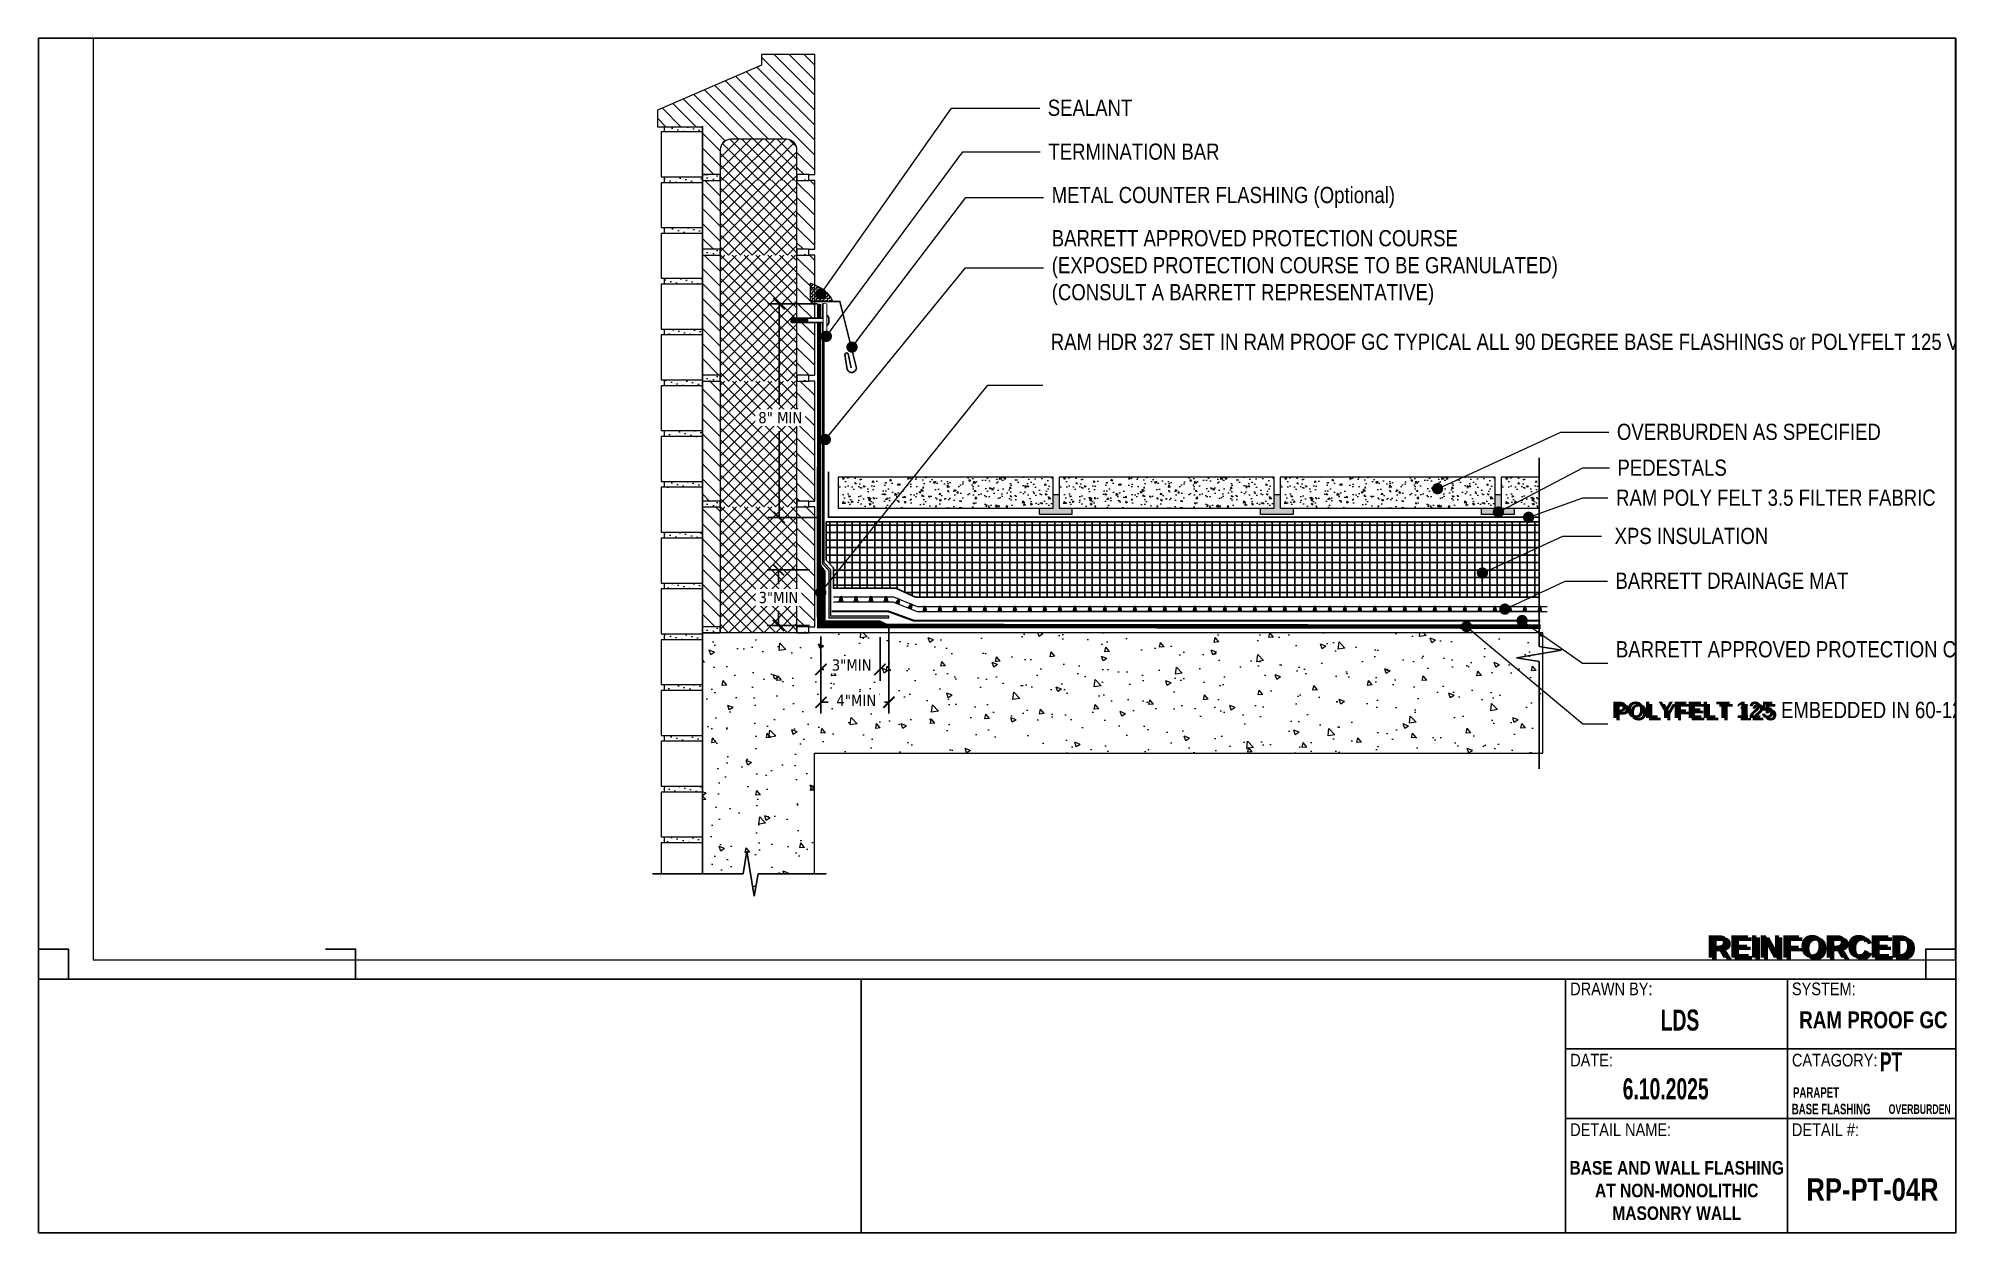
# Paper-space layout '11x17' of a CAD drawing. Header units: inches. Extents: x 0.6 to 16.6, y 0.6 to 10.6.
# The model-space entities are those that its viewports show. They can reach past a viewport. Long polylines and large blocks are cut down to what shows.
import ezdxf
from ezdxf import colors
from ezdxf.entities.mleader import LeaderData, LeaderLine
from ezdxf.math import Vec2, Vec3

# ---------------------------------------------------------------- set-up
doc = ezdxf.new("R2010")
doc.units = ezdxf.units.IN
doc.header["$MEASUREMENT"] = 0
doc.set_wipeout_variables(frame=1)
for name, pattern in [('Dash', [0.25, 0.125, -0.125]), ('Dashed - Dense', [0.8, 0.5, -0.3]), ('Wipeout_Contour', [39.370079, 0, -39.370079])]:
    doc.linetypes.add(name, pattern=pattern)
for name, color, linetype, lineweight in [('Dimensions', 20, 'Continuous', 0), ('Drainage Mat', 191, 'Continuous', 0), ('Others', 190, 'Continuous', 0), ('RAM HDR 327', 63, 'Continuous', 0), ('Ram Mastic', 191, 'Continuous', 0), ('RAM POLY FELT 3.5 FILTER FABRIC.', 4, 'Dash', 0), ('RamProof SYSTEM MESH', 7, 'Continuous', 0), ('Text', 20, 'Continuous', 0), ('Title Block Text', 20, 'Continuous', 0)]:
    doc.layers.add(name, color=color, linetype=linetype, lineweight=lineweight)
for name, color, linetype in [('Fastener', 94, 'Continuous'), ('Insulation Border', 8, 'Continuous'), ('Insulation Foam', 9, 'Continuous'), ('SELF ADHERING BUTYL FLASHING TAPE', 10, 'Continuous'), ('Title Block Lines', 7, 'Continuous')]:
    doc.layers.add(name, color=color, linetype=linetype)
doc.layers.add('Metal', color=17, linetype='Continuous', true_color=0x803345)
for name, color, linetype, lineweight, true_color in [('New_Drafting Fills_Pen_No__60', 99, 'Continuous', 0, 0x216123), ('Protection Course', 99, 'Dashed - Dense', 0, 0x216123), ('RamProof SYSTEM LIQUID', 140, 'Continuous', 0, 0x00bfff)]:
    doc.layers.add(name, color=color, linetype=linetype, lineweight=lineweight, true_color=true_color)
doc.styles.add('Annotative', font='tahoma.ttf')
doc.styles.add('GENERATED_STYLE_1', font='ARIALN.TTF')
doc.styles.add('GENERATED_STYLE_6', font='ARIALNB.TTF')
doc.styles.add('GENERATED_STYLE_8', font='ARIALNB.TTF', dxfattribs={"width": 0.8})
doc.styles.get("Standard").update_dxf_attribs({"font": 'ARIALN.TTF'})
doc.dimstyles.new('Annotative', dxfattribs={"dimscale": 0, "dimtxt": 0.09375, "dimasz": 0.09375, "dimexe": 0.09375, "dimexo": 0.09375, "dimgap": 0.0625, "dimtad": 0, "dimtih": 1, "dimtoh": 1, "dimlfac": -1, "dimzin": 3, "dimdsep": 46, "dimlunit": 4, "dimtxsty": 'Annotative', "dimblk": 'ARCHTICK', "dimcen": 0.09, "dimclrd": 256, "dimclre": 256, "dimclrt": 256, "dimadec": 0, "dimazin": 2, "dimtfac": 1, "dimtix": 1, "dimtofl": 0, "dimtmove": 1, "dimatfit": 1, "dimldrblk": 'CLOSEDBLANK', "dimfxl": 1, "dimtfill": 1, "dimtolj": 1, "dimtzin": 0, "dimarcsym": 0})
pattern_1 = [(45, (364.19604, 4.7137), (-0.482183, 0.482183), [0, -0.393701]), (45, (364.09415, 5.09396), (-0.482183, 0.482183), [0, -0.393701])]
pattern_2 = [(135, (347.2423, -5.42285), (0.501099, 0.501099), [])]
pattern_3 = [(135, (347.2423, -5.42285), (0.392837, 0.392837), []), (225, (347.2423, -5.42285), (-0.392837, 0.392837), [])]
pattern_4 = [(135, (345.9923, -5.42285), (0.39775, 0.39775), [0, -0.375, 0, -0.5625]), (200, (345.9923, -4.17285), (-0.192386, 0.528577), [0, -0.275, 0, -0.475])]
pattern_5 = [(135, (345.9923, 2.97085), (0.39775, 0.39775), [0, -0.375, 0, -0.5625]), (200, (345.9923, 4.22085), (-0.192386, 0.528577), [0, -0.275, 0, -0.475])]
pattern_6 = [(135, (345.9923, 11.36455), (0.39775, 0.39775), [0, -0.375, 0, -0.5625]), (200, (345.9923, 12.61455), (-0.192386, 0.528577), [0, -0.275, 0, -0.475])]
pattern_7 = [(135, (345.9923, 19.75825), (0.39775, 0.39775), [0, -0.375, 0, -0.5625]), (200, (345.9923, 21.00825), (-0.192386, 0.528577), [0, -0.275, 0, -0.475])]
pattern_8 = [(135, (345.9923, 24.7319), (0.39775, 0.39775), [0, -0.375, 0, -0.5625]), (200, (345.9923, 25.9819), (-0.192386, 0.528577), [0, -0.275, 0, -0.475])]

psp = doc.layouts.new('11x17')

# ---------------------------------------------------------------- texts
at = {"layer": 'RamProof SYSTEM LIQUID', "linetype": 'Continuous', "insert": (13.928, 2.88), "char_height": 0.18612, "width": 2.30042, "attachment_point": 7, "style": 'GENERATED_STYLE_6'}
psp.add_mtext('\\A1;\\pxqr;{\\fArial|b1|i0|c0|p34;REINFORCED}', dxfattribs=at)
at = {"layer": 'Text', "linetype": 'Continuous', "insert": (13.899, 2.897), "char_height": 0.18612, "width": 2.30042, "attachment_point": 7, "style": 'GENERATED_STYLE_6'}
psp.add_mtext('\\A1;\\pxqr;{\\fArial|b1|i0|c0|p34;REINFORCED}', dxfattribs=at)
at = {"layer": 'Title Block Text', "linetype": 'Continuous'}
for s, insert, char_height, attachment_point, style in [('\\A1;\\pxqc;LDS', (14.259, 2.289), 0.17569, 8, 'GENERATED_STYLE_8'), ('\\A1;{\\fArial|b1|i0|c0|p34;RAM PROOF GC}', (15.871, 2.309), 0.14028, 8, 'GENERATED_STYLE_8'), ('\\A1;\\pxqc;PT', (16.018, 1.951), 0.15872, 8, 'GENERATED_STYLE_8'), ('\\A1;6.10.2025', (14.14, 1.716), 0.17569, 8, 'GENERATED_STYLE_8'), ('\\A1;\\pxqc;PARAPET', (15.393, 1.731), 0.08785, 8, 'GENERATED_STYLE_8'), ('\\A1;\\pxqc;BASE FLASHING', (15.519, 1.592), 0.08785, 8, 'GENERATED_STYLE_8'), ('\\A1;\\pxqc;OVERBURDEN', (16.257, 1.596), 0.07936, 8, 'GENERATED_STYLE_8'), ('\\A1;RP-PT-04R', (15.313, 0.871), 0.18612, 7, 'GENERATED_STYLE_6')]:
    psp.add_mtext(s, dxfattribs=dict(at, insert=insert, char_height=char_height, attachment_point=attachment_point, style=style))
at = {"layer": 'Title Block Text', "linetype": 'Continuous', "insert": (14.232, 1.204), "char_height": 0.11329, "width": 1.86694, "attachment_point": 2, "style": 'GENERATED_STYLE_6'}
psp.add_mtext('\\A1;BASE AND WALL FLASHING AT NON-MONOLITHIC MASONRY WALL', dxfattribs=at)

msp = doc.modelspace()

# ---------------------------------------------------------------- texts
at = {"layer": 'RamProof SYSTEM LIQUID', "insert": (64.166, 13.778), "char_height": 1.08, "attachment_point": 1}
msp.add_mtext('{\\fArial|b1|i0|c0|p34;\\C140;\\c16760576;POLYFELT 125}', dxfattribs=at)
at = {"layer": 'RamProof SYSTEM MESH', "insert": (63.963, 13.939), "char_height": 1.08, "width": 12.67966, "attachment_point": 1}
msp.add_mtext('{\\fArial|b1|i0|c0|p34;POLYFELT 125}', dxfattribs=at)

# ---------------------------------------------------------------- blocks, each defined once
blk = doc.blocks.new('Barrett Title Block LDS')
h = blk.add_hatch()
h.set_pattern_fill('HONEY', color=160, scale=2)
h.set_pattern_definition([(0, (-14.79494, -0.4674), (0.375, 0.2165064), [0.25, -0.5]), (120, (-14.79494, -0.4674), (-0.375, 0.2165064), [0.25, -0.5]), (60, (-14.79494, -0.4674), (8e-17, 0.4330127), [-0.5, 0.25])])
h.paths.add_polyline_path([(7.134, 2.152), (7.147, 2.152), (7.147, 2.143), (7.134, 2.143)])
at = {"layer": 'Ram Mastic'}
h = blk.add_hatch(dxfattribs=at)
h.set_pattern_fill('HONEY', color=256, scale=1.714998)
h.set_pattern_definition([(0, (-13.46107, 1.3637), (0.3215622, 0.185654), [0.214375, -0.4287496]), (120, (-13.46107, 1.3637), (-0.3215622, 0.185654), [0.214375, -0.4287496]), (60, (-13.46107, 1.3637), (7e-17, 0.371308), [-0.4287496, 0.214375])])
h.paths.add_polyline_path([(3.733, 2.342), (3.773, 2.342), (3.773, 2.31), (3.733, 2.31)])
h = blk.add_hatch(dxfattribs=at)
h.set_pattern_fill('HONEY', color=256, scale=1.714998)
h.set_pattern_definition([(0, (-13.63047, 0.7278), (0.3215622, 0.185654), [0.214375, -0.4287496]), (120, (-13.63047, 0.7278), (-0.3215622, 0.185654), [0.214375, -0.4287496]), (60, (-13.63047, 0.7278), (7e-17, 0.371308), [-0.4287496, 0.214375])])
h.paths.add_polyline_path([(3.458, 0.971), (3.498, 0.971), (3.498, 0.916), (3.458, 0.916)])
at = {"layer": 'SELF ADHERING BUTYL FLASHING TAPE', "linetype": 'Continuous'}
h = blk.add_hatch(dxfattribs=at)
h.set_pattern_fill('ANSI31', color=30)
h.set_pattern_definition([(45, (0.74292, 1.41906), (-0.0883883, 0.0883883), [])])
h.paths.add_polyline_path([(6.83, 1.08), (6.835, 1.068), (6.838, 1.057), (6.86, 1.066), (6.858, 1.074), (6.853, 1.086), (6.847, 1.099), (6.838, 1.106), (6.818, 1.099), (6.824, 1.093)])
h = blk.add_hatch(dxfattribs=at)
h.set_pattern_fill('ANSI31', color=30)
h.set_pattern_definition([(45, (0.74292, 1.26022), (-0.0883883, 0.0883883), [])])
h.paths.add_polyline_path([(6.83, 0.921), (6.835, 0.909), (6.838, 0.898), (6.86, 0.908), (6.858, 0.915), (6.853, 0.927), (6.847, 0.94), (6.838, 0.947), (6.818, 0.94), (6.824, 0.934)])
at = {"layer": 'Title Block Lines', "linetype": 'Continuous'}
for p, q in [((16.489, 10.488), (0.51, 10.488)), ((0.51, 10.488), (0.51, 0.533)), ((7.367, 2.647), (16.489, 2.647)), ((13.238, 0.533), (13.238, 2.647)), ((15.086, 0.533), (15.086, 2.647)), ((0.51, 0.533), (16.489, 0.533)), ((3.948, 0.533), (13.903, 0.533))]:
    blk.add_line(p, q, dxfattribs=at)
at = {"layer": 'Title Block Lines'}
for points in [[(16.489, 10.488), (16.489, 0.533)], [(7.367, 2.647), (0.51, 2.647)], [(7.367, 2.647), (7.367, 0.533)], [(13.238, 2.647), (13.238, 0.533)], [(16.489, 2.287), (16.489, 1.41)], [(16.489, 2.287), (16.489, 0.533)], [(16.489, 2.066), (13.238, 2.066)], [(16.489, 1.486), (13.238, 1.486)]]:
    blk.add_lwpolyline(points, dxfattribs=at)
at = {"layer": 'Title Block Lines', "linetype": 'Continuous', "char_height": 0.10572, "attachment_point": 1, "style": 'GENERATED_STYLE_1'}
for s, insert in [('\\A1;\\pxql;DRAWN BY:', (13.276, 2.618)), ('\\A1;\\pxql;SYSTEM:', (15.124, 2.618)), ('\\A1;\\pxql;DATE:', (13.276, 2.024)), ('\\A1;\\pxql;CATAGORY:', (15.124, 2.024)), ('\\A1;\\pxql;DETAIL NAME:', (13.276, 1.444)), ('\\A1;\\pxql;DETAIL #:', (15.124, 1.444))]:
    blk.add_mtext(s, dxfattribs=dict(at, insert=insert))
blk = doc.blocks.new('CI Tools Brick Wall Section[18]_2', base_point=(337.01, -22.82))
at = {"linetype": 'Continuous'}
for points in [[(339.76, 27.97), (339.76, 28.36), (337.21, 28.36), (337.21, 27.97)], [(339.76, 24.58), (339.76, 24.98), (337.21, 24.98), (337.21, 24.58)], [(339.76, 21.2), (339.76, 21.59), (337.21, 21.59), (337.21, 21.2)], [(339.76, 17.81), (339.76, 18.21), (337.21, 18.21), (337.21, 17.81)], [(339.76, 14.43), (339.76, 14.82), (337.21, 14.82), (337.21, 14.43)], [(339.76, 11.04), (339.76, 11.43), (337.21, 11.43), (337.21, 11.04)], [(339.76, 7.65), (339.76, 8.05), (337.21, 8.05), (337.21, 7.65)], [(339.76, 4.27), (339.76, 4.66), (337.21, 4.66), (337.21, 4.27)], [(339.76, 0.88), (339.76, 1.28), (337.21, 1.28), (337.21, 0.88)], [(339.76, -2.5), (339.76, -2.11), (337.21, -2.11), (337.21, -2.5)], [(339.76, -5.89), (339.76, -5.49), (337.21, -5.49), (337.21, -5.89)], [(339.76, -9.27), (339.76, -8.88), (337.21, -8.88), (337.21, -9.27)], [(339.76, -12.66), (339.76, -12.27), (337.21, -12.27), (337.21, -12.66)], [(339.76, -16.05), (339.76, -15.65), (337.21, -15.65), (337.21, -16.05)], [(339.76, -19.43), (339.76, -19.04), (337.21, -19.04), (337.21, -19.43)], [(339.76, -22.82), (339.76, -22.42), (337.21, -22.42), (337.21, -22.82)]]:
    blk.add_wipeout(points, dxfattribs=at).dxf.layer = 'Others'
at = {"layer": 'Others', "linetype": 'Continuous'}
h = blk.add_hatch(dxfattribs=at)
h.set_pattern_fill('PLASTER_0002', color=256, style=0, pattern_type=2)
h.set_pattern_definition(pattern_1)
h.paths.add_polyline_path([(339.76, 27.97), (339.76, 28.36), (337.21, 28.36), (337.21, 27.97)])
h = blk.add_hatch(dxfattribs=at)
h.set_pattern_fill('PLASTER_0002', color=256, style=0, pattern_type=2)
h.set_pattern_definition(pattern_1)
h.paths.add_polyline_path([(339.76, 24.58), (339.76, 24.98), (337.21, 24.98), (337.21, 24.58)])
h = blk.add_hatch(dxfattribs=at)
h.set_pattern_fill('PLASTER_0002', color=256, style=0, pattern_type=2)
h.set_pattern_definition(pattern_1)
h.paths.add_polyline_path([(339.76, 21.2), (339.76, 21.59), (337.21, 21.59), (337.21, 21.2)])
h = blk.add_hatch(dxfattribs=at)
h.set_pattern_fill('PLASTER_0002', color=256, style=0, pattern_type=2)
h.set_pattern_definition(pattern_1)
h.paths.add_polyline_path([(339.76, 17.81), (339.76, 18.21), (337.21, 18.21), (337.21, 17.81)])
h = blk.add_hatch(dxfattribs=at)
h.set_pattern_fill('PLASTER_0002', color=256, style=0, pattern_type=2)
h.set_pattern_definition(pattern_1)
h.paths.add_polyline_path([(339.76, 14.43), (339.76, 14.82), (337.21, 14.82), (337.21, 14.43)])
h = blk.add_hatch(dxfattribs=at)
h.set_pattern_fill('PLASTER_0002', color=256, style=0, pattern_type=2)
h.set_pattern_definition(pattern_1)
h.paths.add_polyline_path([(339.76, 11.04), (339.76, 11.43), (337.21, 11.43), (337.21, 11.04)])
h = blk.add_hatch(dxfattribs=at)
h.set_pattern_fill('PLASTER_0002', color=256, style=0, pattern_type=2)
h.set_pattern_definition(pattern_1)
h.paths.add_polyline_path([(339.76, 7.65), (339.76, 8.05), (337.21, 8.05), (337.21, 7.65)])
h = blk.add_hatch(dxfattribs=at)
h.set_pattern_fill('PLASTER_0002', color=256, style=0, pattern_type=2)
h.set_pattern_definition(pattern_1)
h.paths.add_polyline_path([(339.76, 4.27), (339.76, 4.66), (337.21, 4.66), (337.21, 4.27)])
h = blk.add_hatch(dxfattribs=at)
h.set_pattern_fill('PLASTER_0002', color=256, style=0, pattern_type=2)
h.set_pattern_definition(pattern_1)
h.paths.add_polyline_path([(339.76, 0.88), (339.76, 1.28), (337.21, 1.28), (337.21, 0.88)])
h = blk.add_hatch(dxfattribs=at)
h.set_pattern_fill('PLASTER_0002', color=256, style=0, pattern_type=2)
h.set_pattern_definition(pattern_1)
h.paths.add_polyline_path([(339.76, -2.5), (339.76, -2.11), (337.21, -2.11), (337.21, -2.5)])
h = blk.add_hatch(dxfattribs=at)
h.set_pattern_fill('PLASTER_0002', color=256, style=0, pattern_type=2)
h.set_pattern_definition(pattern_1)
h.paths.add_polyline_path([(339.76, -5.89), (339.76, -5.49), (337.21, -5.49), (337.21, -5.89)])
h = blk.add_hatch(dxfattribs=at)
h.set_pattern_fill('PLASTER_0002', color=256, style=0, pattern_type=2)
h.set_pattern_definition(pattern_1)
h.paths.add_polyline_path([(339.76, -9.27), (339.76, -8.88), (337.21, -8.88), (337.21, -9.27)])
h = blk.add_hatch(dxfattribs=at)
h.set_pattern_fill('PLASTER_0002', color=256, style=0, pattern_type=2)
h.set_pattern_definition(pattern_1)
h.paths.add_polyline_path([(339.76, -12.66), (339.76, -12.27), (337.21, -12.27), (337.21, -12.66)])
h = blk.add_hatch(dxfattribs=at)
h.set_pattern_fill('PLASTER_0002', color=256, style=0, pattern_type=2)
h.set_pattern_definition(pattern_1)
h.paths.add_polyline_path([(339.76, -16.05), (339.76, -15.65), (337.21, -15.65), (337.21, -16.05)])
h = blk.add_hatch(dxfattribs=at)
h.set_pattern_fill('PLASTER_0002', color=256, style=0, pattern_type=2)
h.set_pattern_definition(pattern_1)
h.paths.add_polyline_path([(339.76, -19.43), (339.76, -19.04), (337.21, -19.04), (337.21, -19.43)])
h = blk.add_hatch(dxfattribs=at)
h.set_pattern_fill('PLASTER_0002', color=256, style=0, pattern_type=2)
h.set_pattern_definition(pattern_1)
h.paths.add_polyline_path([(339.76, -22.82), (339.76, -22.42), (337.21, -22.42), (337.21, -22.82)])
for p, q in [((337.21, 28.36), (337.21, 27.97)), ((339.76, 27.97), (339.76, 28.36)), ((339.76, 27.97), (337.01, 27.97)), ((337.01, 27.97), (337.01, 24.98)), ((339.76, 24.98), (339.76, 27.97)), ((337.01, 24.98), (339.76, 24.98)), ((339.76, 24.58), (337.01, 24.58)), ((337.01, 24.58), (337.01, 21.59)), ((337.21, 24.98), (337.21, 24.58)), ((339.76, 24.58), (339.76, 24.98)), ((339.76, 21.59), (339.76, 24.58)), ((337.01, 21.59), (339.76, 21.59)), ((339.76, 21.2), (337.01, 21.2)), ((337.01, 21.2), (337.01, 18.21)), ((337.21, 21.59), (337.21, 21.2)), ((339.76, 21.2), (339.76, 21.59)), ((339.76, 18.21), (339.76, 21.2)), ((337.01, 18.21), (339.76, 18.21)), ((337.21, 18.21), (337.21, 17.81)), ((339.76, 17.81), (339.76, 18.21)), ((339.76, 17.81), (337.01, 17.81)), ((337.01, 17.81), (337.01, 14.82)), ((339.76, 14.82), (339.76, 17.81)), ((337.01, 14.82), (339.76, 14.82)), ((339.76, 14.43), (337.01, 14.43)), ((337.01, 14.43), (337.01, 11.43)), ((337.21, 14.82), (337.21, 14.43)), ((339.76, 14.43), (339.76, 14.82)), ((339.76, 11.43), (339.76, 14.43)), ((337.01, 11.43), (339.76, 11.43)), ((339.76, 11.04), (337.01, 11.04)), ((337.01, 11.04), (337.01, 8.05)), ((337.21, 11.43), (337.21, 11.04)), ((339.76, 11.04), (339.76, 11.43)), ((339.76, 8.05), (339.76, 11.04)), ((337.01, 8.05), (339.76, 8.05)), ((337.21, 8.05), (337.21, 7.65)), ((339.76, 7.65), (339.76, 8.05)), ((339.76, 7.65), (337.01, 7.65)), ((337.01, 7.65), (337.01, 4.66)), ((339.76, 4.66), (339.76, 7.65)), ((337.01, 4.66), (339.76, 4.66)), ((339.76, 4.27), (337.01, 4.27)), ((337.01, 4.27), (337.01, 1.28)), ((337.21, 4.66), (337.21, 4.27)), ((339.76, 4.27), (339.76, 4.66)), ((339.76, 1.28), (339.76, 4.27)), ((337.01, 1.28), (339.76, 1.28)), ((339.76, 0.88), (337.01, 0.88)), ((337.01, 0.88), (337.01, -2.11)), ((337.21, 1.28), (337.21, 0.88)), ((339.76, 0.88), (339.76, 1.28)), ((339.76, -2.11), (339.76, 0.88)), ((337.01, -2.11), (339.76, -2.11)), ((339.76, -2.5), (337.01, -2.5)), ((337.01, -2.5), (337.01, -5.49)), ((337.21, -2.11), (337.21, -2.5)), ((339.76, -2.5), (339.76, -2.11)), ((339.76, -5.49), (339.76, -2.5)), ((337.01, -5.49), (339.76, -5.49)), ((339.76, -5.89), (337.01, -5.89)), ((337.01, -5.89), (337.01, -8.88)), ((337.21, -5.49), (337.21, -5.89)), ((339.76, -5.89), (339.76, -5.49)), ((339.76, -8.88), (339.76, -5.89)), ((337.01, -8.88), (339.76, -8.88)), ((337.21, -8.88), (337.21, -9.27)), ((339.76, -9.27), (339.76, -8.88)), ((339.76, -9.27), (337.01, -9.27)), ((337.01, -9.27), (337.01, -12.27)), ((339.76, -12.27), (339.76, -9.27)), ((337.01, -12.27), (339.76, -12.27)), ((339.76, -12.66), (337.01, -12.66)), ((337.01, -12.66), (337.01, -15.65)), ((337.21, -12.27), (337.21, -12.66)), ((339.76, -12.66), (339.76, -12.27)), ((339.76, -15.65), (339.76, -12.66)), ((337.01, -15.65), (339.76, -15.65)), ((339.76, -16.05), (337.01, -16.05)), ((337.01, -16.05), (337.01, -19.04)), ((337.21, -15.65), (337.21, -16.05)), ((339.76, -16.05), (339.76, -15.65)), ((339.76, -19.04), (339.76, -16.05)), ((337.01, -19.04), (339.76, -19.04)), ((337.21, -19.04), (337.21, -19.43)), ((339.76, -19.43), (339.76, -19.04)), ((339.76, -19.43), (337.01, -19.43)), ((337.01, -19.43), (337.01, -22.42)), ((339.76, -22.42), (339.76, -19.43)), ((337.01, -22.42), (339.76, -22.42)), ((337.21, -22.42), (337.21, -22.82)), ((339.76, -22.82), (339.76, -22.42))]:
    blk.add_line(p, q, dxfattribs=at)
blk = doc.blocks.new('CI Tools Conc Block Section[19]_2', base_point=(347.24, -5.42))
at = {"layer": 'Others', "linetype": 'Continuous'}
h = blk.add_hatch(dxfattribs=at)
h.set_pattern_fill('MASONRY___STRUCTURAL___C_20', color=256, style=0, pattern_type=2)
h.set_pattern_definition(pattern_2)
h.paths.add_polyline_path([(347.24, 25.13), (347.24, 33.13), (343.7, 33.13), (343.7, 32.42), (336.76, 29.42), (336.76, 28.32), (339.76, 28.32), (339.76, 25.13), (340.16, 25.13), (340.94, 25.13), (340.94, 26.78, -0.414214), (341.65, 27.49), (345.35, 27.49, -0.414214), (346.06, 26.78), (346.06, 25.13), (346.85, 25.13)])
h = blk.add_hatch(dxfattribs=at)
h.set_pattern_fill('BLOCK___CONCRETE_0002', color=256, style=0, pattern_type=2)
h.set_pattern_definition(pattern_3)
h.paths.add_polyline_path([(346.06, 24.73), (346.06, 26.78, 0.414214), (345.35, 27.49), (341.65, 27.49, 0.414214), (340.94, 26.78), (340.94, 24.73)])
h = blk.add_hatch(dxfattribs=at)
h.set_pattern_fill('MASONRY___MORTAR_0002', color=256, style=0, pattern_type=2)
h.set_pattern_definition(pattern_8)
h.paths.add_polyline_path([(340.94, 24.73), (340.94, 25.13), (339.76, 25.13), (339.76, 24.73)])
h = blk.add_hatch(dxfattribs=at)
h.set_pattern_fill('MASONRY___STRUCTURAL___C_20', color=256, style=0, pattern_type=2)
h.set_pattern_definition(pattern_2)
h.paths.add_polyline_path([(340.94, 24.73), (339.76, 24.73), (339.76, 20.15), (340.94, 20.15)])
h = blk.add_hatch(dxfattribs=at)
h.set_pattern_fill('BLOCK___CONCRETE_0002', color=256, style=0, pattern_type=2)
h.set_pattern_definition([(135, (347.2423, 19.75825), (0.392837, 0.392837), []), (225, (347.2423, 19.75825), (-0.392837, 0.392837), [])])
h.paths.add_polyline_path([(346.06, 24.73), (340.94, 24.73), (340.94, 19.76), (346.06, 19.76)])
h = blk.add_hatch(dxfattribs=at)
h.set_pattern_fill('MASONRY___MORTAR_0002', color=256, style=0, pattern_type=2)
h.set_pattern_definition(pattern_8)
h.paths.add_polyline_path([(346.85, 24.73), (346.85, 25.13), (346.06, 25.13), (346.06, 24.73)])
h = blk.add_hatch(dxfattribs=at)
h.set_pattern_fill('MASONRY___STRUCTURAL___C_20', color=256, style=0, pattern_type=2)
h.set_pattern_definition(pattern_2)
h.paths.add_polyline_path([(347.24, 24.73), (346.85, 24.73), (346.06, 24.73), (346.06, 20.15), (346.85, 20.15), (347.24, 20.15)])
h = blk.add_hatch(dxfattribs=at)
h.set_pattern_fill('MASONRY___MORTAR_0002', color=256, style=0, pattern_type=2)
h.set_pattern_definition(pattern_7)
h.paths.add_polyline_path([(340.94, 19.76), (340.94, 20.15), (339.76, 20.15), (339.76, 19.76)])
h = blk.add_hatch(dxfattribs=at)
h.set_pattern_fill('MASONRY___STRUCTURAL___C_20', color=256, style=0, pattern_type=2)
h.set_pattern_definition(pattern_2)
h.paths.add_polyline_path([(340.94, 19.76), (339.76, 19.76), (339.76, 11.76), (340.94, 11.76)])
h = blk.add_hatch(dxfattribs=at)
h.set_pattern_fill('BLOCK___CONCRETE_0002', color=256, style=0, pattern_type=2)
h.set_pattern_definition([(135, (347.2423, 11.36455), (0.392837, 0.392837), []), (225, (347.2423, 11.36455), (-0.392837, 0.392837), [])])
h.paths.add_polyline_path([(346.06, 19.76), (340.94, 19.76), (340.94, 11.36), (346.06, 11.36)])
h = blk.add_hatch(dxfattribs=at)
h.set_pattern_fill('MASONRY___MORTAR_0002', color=256, style=0, pattern_type=2)
h.set_pattern_definition(pattern_7)
h.paths.add_polyline_path([(346.85, 19.76), (346.85, 20.15), (346.06, 20.15), (346.06, 19.76)])
h = blk.add_hatch(dxfattribs=at)
h.set_pattern_fill('MASONRY___STRUCTURAL___C_20', color=256, style=0, pattern_type=2)
h.set_pattern_definition(pattern_2)
h.paths.add_polyline_path([(347.24, 19.76), (346.85, 19.76), (346.06, 19.76), (346.06, 11.76), (346.85, 11.76), (347.24, 11.76)])
h = blk.add_hatch(dxfattribs=at)
h.set_pattern_fill('MASONRY___MORTAR_0002', color=256, style=0, pattern_type=2)
h.set_pattern_definition(pattern_6)
h.paths.add_polyline_path([(340.94, 11.36), (340.94, 11.76), (339.76, 11.76), (339.76, 11.36)])
h = blk.add_hatch(dxfattribs=at)
h.set_pattern_fill('MASONRY___MORTAR_0002', color=256, style=0, pattern_type=2)
h.set_pattern_definition(pattern_6)
h.paths.add_polyline_path([(346.85, 11.36), (346.85, 11.76), (346.06, 11.76), (346.06, 11.36)])
h = blk.add_hatch(dxfattribs=at)
h.set_pattern_fill('MASONRY___STRUCTURAL___C_20', color=256, style=0, pattern_type=2)
h.set_pattern_definition(pattern_2)
h.paths.add_polyline_path([(340.94, 11.36), (339.76, 11.36), (339.76, 3.36), (340.94, 3.36)])
h = blk.add_hatch(dxfattribs=at)
h.set_pattern_fill('BLOCK___CONCRETE_0002', color=256, style=0, pattern_type=2)
h.set_pattern_definition([(135, (347.2423, 2.97085), (0.392837, 0.392837), []), (225, (347.2423, 2.97085), (-0.392837, 0.392837), [])])
h.paths.add_polyline_path([(346.06, 11.36), (340.94, 11.36), (340.94, 2.97), (346.06, 2.97)])
h = blk.add_hatch(dxfattribs=at)
h.set_pattern_fill('MASONRY___STRUCTURAL___C_20', color=256, style=0, pattern_type=2)
h.set_pattern_definition(pattern_2)
h.paths.add_polyline_path([(347.24, 11.36), (346.85, 11.36), (346.06, 11.36), (346.06, 3.36), (346.85, 3.36), (347.24, 3.36)])
h = blk.add_hatch(dxfattribs=at)
h.set_pattern_fill('MASONRY___MORTAR_0002', color=256, style=0, pattern_type=2)
h.set_pattern_definition(pattern_5)
h.paths.add_polyline_path([(340.94, 2.97), (340.94, 3.36), (339.76, 3.36), (339.76, 2.97)])
h = blk.add_hatch(dxfattribs=at)
h.set_pattern_fill('MASONRY___STRUCTURAL___C_20', color=256, style=0, pattern_type=2)
h.set_pattern_definition(pattern_2)
h.paths.add_polyline_path([(340.94, 2.97), (339.76, 2.97), (339.76, -5.03), (340.94, -5.03)])
h = blk.add_hatch(dxfattribs=at)
h.set_pattern_fill('BLOCK___CONCRETE_0002', color=256, style=0, pattern_type=2)
h.set_pattern_definition(pattern_3)
h.paths.add_polyline_path([(346.06, 2.97), (340.94, 2.97), (340.94, -5.42), (346.06, -5.42)])
h = blk.add_hatch(dxfattribs=at)
h.set_pattern_fill('MASONRY___MORTAR_0002', color=256, style=0, pattern_type=2)
h.set_pattern_definition(pattern_5)
h.paths.add_polyline_path([(346.85, 2.97), (346.85, 3.36), (346.06, 3.36), (346.06, 2.97)])
h = blk.add_hatch(dxfattribs=at)
h.set_pattern_fill('MASONRY___STRUCTURAL___C_20', color=256, style=0, pattern_type=2)
h.set_pattern_definition(pattern_2)
h.paths.add_polyline_path([(347.24, 2.97), (346.85, 2.97), (346.06, 2.97), (346.06, -5.03), (346.85, -5.03), (347.24, -5.03)])
h = blk.add_hatch(dxfattribs=at)
h.set_pattern_fill('MASONRY___MORTAR_0002', color=256, style=0, pattern_type=2)
h.set_pattern_definition(pattern_4)
h.paths.add_polyline_path([(340.94, -5.42), (340.94, -5.03), (339.76, -5.03), (339.76, -5.42)])
h = blk.add_hatch(dxfattribs=at)
h.set_pattern_fill('MASONRY___MORTAR_0002', color=256, style=0, pattern_type=2)
h.set_pattern_definition(pattern_4)
h.paths.add_polyline_path([(346.85, -5.42), (346.85, -5.03), (346.06, -5.03), (346.06, -5.42)])
for p, q in [((343.7, 32.42), (336.76, 29.42)), ((347.24, 33.13), (343.7, 33.13)), ((343.7, 33.13), (343.7, 32.42)), ((347.24, 25.13), (347.24, 33.13)), ((336.76, 29.42), (336.76, 28.32)), ((336.76, 28.32), (339.76, 28.32)), ((339.76, 28.32), (339.76, 25.13)), ((345.35, 27.49), (341.65, 27.49)), ((340.94, 26.78), (340.94, 24.73)), ((346.06, 24.73), (346.06, 26.78)), ((339.76, 25.13), (340.16, 25.13)), ((339.76, 24.73), (339.76, 20.15)), ((340.94, 24.73), (340.94, 19.76)), ((346.06, 19.76), (346.06, 24.73)), ((346.85, 25.13), (347.24, 25.13)), ((347.24, 24.73), (346.85, 24.73)), ((347.24, 20.15), (347.24, 24.73)), ((339.76, 19.76), (339.76, 11.76)), ((340.94, 19.76), (340.94, 11.36)), ((346.06, 11.36), (346.06, 19.76)), ((346.85, 20.15), (347.24, 20.15)), ((347.24, 19.76), (346.85, 19.76)), ((347.24, 11.76), (347.24, 19.76)), ((346.85, 11.76), (347.24, 11.76)), ((339.76, 11.36), (339.76, 3.36)), ((340.94, 11.36), (340.94, 2.97)), ((346.06, 2.97), (346.06, 11.36)), ((347.24, 11.36), (346.85, 11.36)), ((347.24, 3.36), (347.24, 11.36)), ((339.76, 2.97), (339.76, -5.03)), ((340.94, 2.97), (340.94, -5.42)), ((346.06, -5.42), (346.06, 2.97)), ((346.85, 3.36), (347.24, 3.36)), ((347.24, 2.97), (346.85, 2.97)), ((347.24, -5.03), (347.24, 2.97)), ((346.85, -5.03), (347.24, -5.03))]:
    blk.add_line(p, q, dxfattribs=at)
at = {"layer": 'Others', "linetype": 'Continuous', "flags": 128}
for points in [[(340.94, 24.73), (340.94, 25.13), (339.76, 25.13), (339.76, 24.73)], [(346.85, 24.73), (346.85, 25.13), (346.06, 25.13), (346.06, 24.73)], [(340.94, 19.76), (340.94, 20.15), (339.76, 20.15), (339.76, 19.76)], [(346.85, 19.76), (346.85, 20.15), (346.06, 20.15), (346.06, 19.76)], [(340.94, 11.36), (340.94, 11.76), (339.76, 11.76), (339.76, 11.36)], [(346.85, 11.36), (346.85, 11.76), (346.06, 11.76), (346.06, 11.36)], [(340.94, 2.97), (340.94, 3.36), (339.76, 3.36), (339.76, 2.97)], [(346.85, 2.97), (346.85, 3.36), (346.06, 3.36), (346.06, 2.97)], [(340.94, -5.42), (340.94, -5.03), (339.76, -5.03), (339.76, -5.42)], [(346.85, -5.42), (346.85, -5.03), (346.06, -5.03), (346.06, -5.42)]]:
    blk.add_lwpolyline(points, close=True, dxfattribs=at)
at = {"layer": 'Others', "linetype": 'Continuous'}
for centre, start, end in [((341.65, 26.78), 90, 180), ((345.35, 26.78), 0, 90)]:
    blk.add_arc(centre, 0.709, start, end, dxfattribs=at)
blk = doc.blocks.new('*U17')
at = {"layer": 'Drainage Mat'}
h = blk.add_hatch(color=256, dxfattribs=at)
h.dxf.hatch_style = 1
h.paths.add_polyline_path([(0.5, 0.34), (0.45, 0.34), (0.36, 0), (0.5, 0), (0.64, 0), (0.55, 0.34)])
at = {"layer": 'Drainage Mat', "linetype": 'Continuous'}
for points in [[(0, 0.34), (1, 0.34)], [(0, 0), (1, 0)]]:
    blk.add_lwpolyline(points, dxfattribs=at)
blk.add_lwpolyline([(0.5, 0.34), (0.45, 0.34), (0.36, 0), (0.5, 0), (0.64, 0), (0.55, 0.34)], close=True, dxfattribs=at)
blk = doc.blocks.new('*U14')
at = {"layer": 'New_Drafting Fills_Pen_No__60', "color": 0, "linetype": 'ByBlock', "lineweight": -2, "transparency": 16777216}
for p in [(12.08, 20.59), (13.08, 20.59), (14.08, 20.59), (15.08, 20.59)]:
    blk.add_blockref('*U17', p, dxfattribs=at)
blk = doc.blocks.new('*U15')
at = {"layer": 'Drainage Mat'}
h = blk.add_hatch(color=256, dxfattribs=at)
h.dxf.hatch_style = 1
h.paths.add_polyline_path([(0.5, 0.34), (0.45, 0.34), (0.36, 0), (0.5, 0), (0.64, 0), (0.55, 0.34)])
at = {"layer": 'Drainage Mat', "linetype": 'Continuous'}
for points in [[(0, 0.34), (1, 0.34)], [(0, 0), (1, 0)]]:
    blk.add_lwpolyline(points, dxfattribs=at)
blk.add_lwpolyline([(0.5, 0.34), (0.45, 0.34), (0.36, 0), (0.5, 0), (0.64, 0), (0.55, 0.34)], close=True, dxfattribs=at)
blk = doc.blocks.new('*U16')
at = {"layer": 'New_Drafting Fills_Pen_No__60', "color": 0, "linetype": 'ByBlock', "lineweight": -2, "transparency": 16777216}
for p in [(17.67, 19.95), (18.67, 19.95), (19.67, 19.95), (20.67, 19.95), (21.67, 19.95), (22.67, 19.95), (23.67, 19.95), (24.67, 19.95), (25.67, 19.95), (26.67, 19.95), (27.67, 19.95), (28.67, 19.95), (29.67, 19.95), (30.67, 19.95), (31.67, 19.95), (32.67, 19.95), (33.67, 19.95), (34.67, 19.95), (35.67, 19.95), (36.67, 19.95), (37.67, 19.95), (38.67, 19.95), (39.67, 19.95), (40.67, 19.95), (41.67, 19.95), (42.67, 19.95), (43.67, 19.95), (44.67, 19.95), (45.67, 19.95), (46.67, 19.95), (47.67, 19.95), (48.67, 19.95), (49.67, 19.95), (50.67, 19.95), (51.67, 19.95), (52.67, 19.95), (53.67, 19.95), (54.67, 19.95), (55.67, 19.95), (56.67, 19.95), (57.67, 19.95), (58.67, 19.95)]:
    blk.add_blockref('*U15', p, dxfattribs=at)
blk = doc.blocks.new('zamac')
blk.add_wipeout([(-2.34, 0.12), (-2.27, 0.14), (0, 0.14), (0, -0.14), (-2.27, -0.14), (-2.34, -0.12)])
at = {"color": 0, "linetype": 'Continuous', "ltscale": 1.75}
for points in [[(-2.27, 0.04), (-2.27, 0.14), (-2.34, 0.12), (-2.34, -0.12), (-2.27, -0.14), (-2.27, -0.04)], [(-2.34, -0.04), (-1.25, -0.04), (-1.25, 0.04), (-2.34, 0.04)], [(-2.27, 0.14), (0, 0.14)], [(0, -0.14), (-2.27, -0.14)]]:
    blk.add_lwpolyline(points, dxfattribs=at)
blk.add_lwpolyline([(0, -0.35), (0, 0.35), (0.02, 0.35, -0.236068), (0.05, 0.34), (0.15, 0.21, -0.162278), (0.16, 0.18), (0.16, -0.18, -0.162278), (0.15, -0.21), (0.05, -0.34, -0.236068), (0.02, -0.35)], format="xyb", close=True, dxfattribs=at)
blk = doc.blocks.new('flat term')
at = {"layer": 'Fastener'}
blk.add_blockref('zamac', (476.02, 15.02), dxfattribs=at)
at = {"layer": 'Drainage Mat'}
blk.add_lwpolyline([(476.02, 13.96), (475.83, 13.96), (475.83, 16.12), (476.02, 16.12)], close=True, dxfattribs=at)
blk.add_wipeout([(476.02, 13.96), (475.83, 13.96), (475.83, 16.12), (476.02, 16.12)]).dxf.layer = 'Fastener'
blk = doc.blocks.new('_ArchTick')
at = {"color": 0, "linetype": 'ByBlock', "const_width": 0.15}
blk.add_lwpolyline([(-0.5, -0.5), (0.5, 0.5)], dxfattribs=at)
blk = doc.blocks.new('*D18')
at = {"layer": 'Defpoints', "color": 0, "transparency": 16777216}
for p in [(11.23, 22.73), (8.41, 19.03), (11.23, 19.03)]:
    blk.add_point(p, dxfattribs=at)
at = {"layer": 'Dimensions', "lineweight": -2, "transparency": 16777216}
for p, q in [((10.48, 22.73), (7.66, 22.73)), ((8.41, 22.73), (8.41, 21.77)), ((8.41, 19.03), (8.41, 19.99)), ((10.48, 19.03), (7.66, 19.03))]:
    blk.add_line(p, q, dxfattribs=at)
at = {"layer": 'Dimensions', "lineweight": -2, "transparency": 16777216, "xscale": 0.75, "yscale": 0.75, "zscale": 0.75}
for p, rotation in [((8.41, 22.73), 90), ((8.41, 19.03), 270)]:
    blk.add_blockref('_ArchTick', p, dxfattribs=dict(at, rotation=rotation))
at = {"layer": 'Dimensions', "transparency": 16777216, "insert": (8.41, 20.88), "char_height": 0.75, "attachment_point": 5, "style": 'Annotative', "bg_fill": 3, "box_fill_scale": 1.25, "bg_fill_color": 9, "bg_fill_true_color": 13158600, "bg_fill_transparency": 0}
blk.add_mtext('\\A1;3"MIN', dxfattribs=at)
blk = doc.blocks.new('_ClosedBlank')
at = {"color": 0, "linetype": 'ByBlock', "lineweight": -2}
for p, q in [((-1, 0.2), (0, 0)), ((-1, 0.2), (-1, -0.2)), ((0, 0), (-1, -0.2))]:
    blk.add_line(p, q, dxfattribs=at)
blk = doc.blocks.new('*D19')
at = {"layer": 'Defpoints', "color": 0, "transparency": 16777216}
for p in [(15.77, 19.59), (11.24, 19.04), (15.77, 13.9)]:
    blk.add_point(p, dxfattribs=at)
at = {"layer": 'Dimensions', "lineweight": -2, "transparency": 16777216}
for p, q in [((11.24, 18.29), (11.24, 13.15)), ((15.77, 18.84), (15.77, 13.15)), ((11.24, 13.9), (11.73, 13.9)), ((15.77, 13.9), (15.48, 13.9))]:
    blk.add_line(p, q, dxfattribs=at)
at = {"layer": 'Dimensions', "transparency": 16777216, "insert": (13.6, 14.03), "char_height": 0.75, "attachment_point": 5, "style": 'Annotative', "bg_fill": 3, "box_fill_scale": 1.25, "bg_fill_color": 9, "bg_fill_true_color": 13158600, "bg_fill_transparency": 0}
blk.add_mtext('\\A1;4"MIN', dxfattribs=at)
at = {"layer": 'Dimensions', "lineweight": -2, "transparency": 16777216, "xscale": 0.75, "yscale": 0.75, "zscale": 0.75, "rotation": 180}
blk.add_blockref('_ArchTick', (11.24, 13.9), dxfattribs=at)
at = {"layer": 'Dimensions', "lineweight": -2, "transparency": 16777216, "xscale": 0.75, "yscale": 0.75, "zscale": 0.75}
blk.add_blockref('_ArchTick', (15.77, 13.9), dxfattribs=at)
blk = doc.blocks.new('*D20')
at = {"layer": 'Defpoints', "color": 0, "transparency": 16777216}
for p in [(11.24, 19.04), (15.18, 18.99)]:
    blk.add_point(p, dxfattribs=at)
at = {"layer": 'Dimensions', "lineweight": -2, "transparency": 16777216}
for p, q in [((11.24, 18.29), (11.24, 15.34)), ((15.18, 18.24), (15.18, 15.34)), ((11.24, 16.09), (11.43, 16.09)), ((15.18, 16.09), (15.15, 16.09))]:
    blk.add_line(p, q, dxfattribs=at)
at = {"layer": 'Dimensions', "transparency": 16777216, "insert": (13.29, 16.38), "char_height": 0.75, "attachment_point": 5, "style": 'Annotative', "bg_fill": 3, "box_fill_scale": 1.25, "bg_fill_color": 9, "bg_fill_true_color": 13158600, "bg_fill_transparency": 0}
blk.add_mtext('\\A1;3"MIN', dxfattribs=at)
at = {"layer": 'Defpoints', "color": 0, "transparency": 16777216}
blk.add_point((15.18, 16.09), dxfattribs=at)
at = {"layer": 'Dimensions', "lineweight": -2, "transparency": 16777216, "xscale": 0.75, "yscale": 0.75, "zscale": 0.75, "rotation": 180}
blk.add_blockref('_ArchTick', (11.24, 16.09), dxfattribs=at)
at = {"layer": 'Dimensions', "lineweight": -2, "transparency": 16777216, "xscale": 0.75, "yscale": 0.75, "zscale": 0.75}
blk.add_blockref('_ArchTick', (15.18, 16.09), dxfattribs=at)
blk = doc.blocks.new('*D21')
at = {"layer": 'Defpoints', "color": 0, "transparency": 16777216}
for p in [(8.45, 40.47), (11.76, 40.47), (11.74, 26.23)]:
    blk.add_point(p, dxfattribs=at)
at = {"layer": 'Text', "lineweight": -2, "transparency": 16777216}
for p, q in [((11.01, 40.47), (7.7, 40.47)), ((8.45, 40.47), (8.45, 33.76)), ((8.45, 26.23), (8.45, 31.97)), ((10.99, 26.23), (7.7, 26.23))]:
    blk.add_line(p, q, dxfattribs=at)
at = {"layer": 'Text', "lineweight": -2, "transparency": 16777216, "xscale": 0.75, "yscale": 0.75, "zscale": 0.75}
for p, rotation in [((8.45, 40.47), 90), ((8.45, 26.23), 270)]:
    blk.add_blockref('_ArchTick', p, dxfattribs=dict(at, rotation=rotation))
at = {"layer": 'Text', "transparency": 16777216, "insert": (8.53, 32.87), "char_height": 0.75, "attachment_point": 5, "style": 'Annotative', "bg_fill": 3, "box_fill_scale": 1.25, "bg_fill_color": 9, "bg_fill_true_color": 13158600, "bg_fill_transparency": 0}
blk.add_mtext('\\A1;8" MIN', dxfattribs=at)
blk = doc.blocks.new('_Dot')
at = {"color": 0, "linetype": 'ByBlock', "lineweight": -2}
blk.add_line((-0.5, 0), (-1, 0), dxfattribs=at)
at = {"color": 0, "linetype": 'ByBlock', "const_width": 0.5}
blk.add_lwpolyline([(-0.25, 0, 1), (0.25, 0, 1)], format="xyb", close=True, dxfattribs=at)

# ---------------------------------------------------------------- hatches: boundary and pattern name
at = {"layer": 'Drainage Mat'}
h = msp.add_hatch(color=256, dxfattribs=at)
h.dxf.hatch_style = 1
h.paths.add_polyline_path([(16.458, 20.778), (16.409, 20.798), (16.212, 20.533), (16.327, 20.487), (16.452, 20.437), (16.507, 20.759)])
h = msp.add_hatch(color=256, dxfattribs=at)
h.dxf.hatch_style = 1
h.paths.add_polyline_path([(17.287, 20.447), (17.238, 20.466), (17.041, 20.201), (17.156, 20.156), (17.281, 20.106), (17.336, 20.427)])
at = {"layer": 'Insulation Foam'}
h = msp.add_hatch(dxfattribs=at)
h.set_pattern_fill('NET', color=256, scale=4)
h.set_pattern_definition([(0, (-336.6683, 23.7121), (0, 0.5), []), (90, (-336.6683, 23.7121), (-0.5, 3e-17), [])])
h.paths.add_polyline_path([(11.595, 25.942), (11.59, 23.383), (12.073, 22.869), (12.07, 21.509), (16.224, 21.5), (17.554, 20.913), (59.116, 20.913), (59.116, 25.942)])
at = {"layer": 'Others'}
h = msp.add_hatch(dxfattribs=at)
h.set_pattern_fill('CONCRETE___STRUCTURAL_0002', color=256, style=0, pattern_type=2)
h.set_pattern_definition([(130, (18.0693, 27.6485), (1.17164, 0.10251), [0.12251, -1.34764]), (185, (18.0693, 27.6485), (0.22665, 1.2287), [0.09801, -1.07811]), (79.549, (17.9716, 27.64), (-0.945, 1.1262), [0.10412, -1.14531]), (133.816, (18.0693, 27.9752), (1.74334, 0.27037), [0.18377, -2.02145]), (83.364, (17.924, 27.9527), (-1.52677, 1.59122), [0.15618, -1.71797]), (188.816, (18.0693, 27.9752), (-1.52677, 1.59122), [0.147, -1.61716]), (159, (17.9059, 27.8935), (0.97505, 0.65768), [0.12251, -1.34764]), (214, (17.9059, 27.8935), (-0.39745, 1.18453), [0.09801, -1.07811]), (108.549, (17.8247, 27.8387), (-1.3725, 0.52685), [0.10412, -1.14531]), (142.5, (18.06927, 27.6485), (-0.019863, 0.543781), [0, -1.06504, 0, -1.094443, 0, -1.082192]), (172.5, (18.06927, 27.6485), (-0.429723, 0.64427), [0, -0.623996, 0, -1.040538, 0, -0.412458]), (212.5, (18.43354, 27.6485), (0.871998, 0.036843), [0, -0.408374, 0, -1.27413, 0, -1.69067]), (222.5, (18.5969, 27.6485), (-0.95263, 0.16352), [0, -0.530887, 0, -0.84615, 0, -1.20062])])
h.paths.add_polyline_path([(26.713, 28.917), (12.38, 28.917), (12.38, 26.839), (26.713, 26.839)])
h = msp.add_hatch(dxfattribs=at)
h.set_pattern_fill('CONCRETE___STRUCTURAL_0002', color=256, style=0, pattern_type=2)
h.set_pattern_definition([(130, (32.8096, 27.6485), (1.17164, 0.10251), [0.12251, -1.34764]), (185, (32.8096, 27.6485), (0.22665, 1.2287), [0.09801, -1.07811]), (79.549, (32.712, 27.64), (-0.945, 1.1262), [0.10412, -1.14531]), (133.816, (32.8096, 27.9752), (1.74334, 0.27037), [0.18377, -2.02145]), (83.364, (32.6643, 27.9527), (-1.52677, 1.59122), [0.15618, -1.71797]), (188.816, (32.8096, 27.9752), (-1.52677, 1.59122), [0.147, -1.61716]), (159, (32.6462, 27.8935), (0.97505, 0.65768), [0.12251, -1.34764]), (214, (32.6462, 27.8935), (-0.39745, 1.18453), [0.09801, -1.07811]), (108.549, (32.565, 27.8387), (-1.3725, 0.52685), [0.10412, -1.14531]), (142.5, (32.8096, 27.6485), (-0.019863, 0.543781), [0, -1.06504, 0, -1.094443, 0, -1.082192]), (172.5, (32.8096, 27.6485), (-0.429723, 0.64427), [0, -0.623996, 0, -1.040538, 0, -0.412458]), (212.5, (33.17386, 27.6485), (0.871998, 0.036843), [0, -0.408374, 0, -1.27413, 0, -1.69067]), (222.5, (33.3372, 27.6485), (-0.95263, 0.16352), [0, -0.530887, 0, -0.84615, 0, -1.20062])])
h.paths.add_polyline_path([(41.453, 28.917), (27.12, 28.917), (27.12, 26.839), (41.453, 26.839)])
h = msp.add_hatch(dxfattribs=at)
h.set_pattern_fill('CONCRETE___STRUCTURAL_0002', color=256, style=0, pattern_type=2)
h.set_pattern_definition([(130, (47.5499, 27.6485), (1.17164, 0.10251), [0.12251, -1.34764]), (185, (47.5499, 27.6485), (0.22665, 1.2287), [0.09801, -1.07811]), (79.549, (47.4523, 27.64), (-0.945, 1.1262), [0.10412, -1.14531]), (133.816, (47.5499, 27.9752), (1.74334, 0.27037), [0.18377, -2.02145]), (83.364, (47.4046, 27.9527), (-1.52677, 1.59122), [0.15618, -1.71797]), (188.816, (47.55, 27.9752), (-1.52677, 1.59122), [0.147, -1.61716]), (159, (47.3866, 27.8935), (0.97505, 0.65768), [0.12251, -1.34764]), (214, (47.3866, 27.8935), (-0.39745, 1.18453), [0.09801, -1.07811]), (108.549, (47.3053, 27.8387), (-1.3725, 0.52685), [0.10412, -1.14531]), (142.5, (47.5499, 27.6485), (-0.019863, 0.543781), [0, -1.06504, 0, -1.094443, 0, -1.082192]), (172.5, (47.5499, 27.6485), (-0.429723, 0.64427), [0, -0.623996, 0, -1.040538, 0, -0.412458]), (212.5, (47.9142, 27.6485), (0.871998, 0.036843), [0, -0.408374, 0, -1.27413, 0, -1.69067]), (222.5, (48.0775, 27.6485), (-0.95263, 0.16352), [0, -0.530887, 0, -0.84615, 0, -1.20062])])
h.paths.add_polyline_path([(56.194, 28.917), (41.861, 28.917), (41.861, 26.839), (56.194, 26.839)])
h = msp.add_hatch(dxfattribs=at)
h.set_pattern_fill('CONCRETE___STRUCTURAL_0002', color=256, style=0, pattern_type=2)
h.set_pattern_definition([(130, (62.2902, 27.6485), (1.17164, 0.1025), [0.12251, -1.34764]), (185, (62.2902, 27.6485), (0.22665, 1.2287), [0.098, -1.0781]), (79.549, (62.1926, 27.64), (-0.945, 1.1262), [0.10412, -1.14531]), (133.816, (62.2902, 27.9752), (1.74334, 0.27037), [0.18377, -2.02145]), (83.364, (62.145, 27.9527), (-1.52677, 1.5912), [0.1562, -1.71797]), (188.816, (62.2902, 27.9752), (-1.52677, 1.5912), [0.147, -1.61716]), (159, (62.1269, 27.8935), (0.97505, 0.65768), [0.12251, -1.34764]), (214, (62.1269, 27.8935), (-0.39745, 1.18453), [0.098, -1.0781]), (108.549, (62.0456, 27.8387), (-1.3725, 0.52685), [0.10412, -1.14531]), (142.5, (62.29024, 27.6485), (-0.019863, 0.54378), [0, -1.06504, 0, -1.094443, 0, -1.08219]), (172.5, (62.29024, 27.6485), (-0.429723, 0.64427), [0, -0.623996, 0, -1.04054, 0, -0.41246]), (212.5, (62.6545, 27.6485), (0.871998, 0.036843), [0, -0.408374, 0, -1.27413, 0, -1.69067]), (222.5, (62.81786, 27.6485), (-0.95263, 0.16352), [0, -0.53089, 0, -0.84615, 0, -1.20062])])
h.paths.add_polyline_path([(59.116, 28.917), (56.601, 28.917), (56.601, 26.839), (59.116, 26.839)])
for points in [[(27.977, 26.839), (27.977, 26.426), (25.811, 26.426), (25.811, 26.839), (26.713, 26.839), (26.713, 27.747), (27.12, 27.747), (27.12, 26.839)], [(42.718, 26.839), (42.718, 26.426), (40.551, 26.426), (40.551, 26.839), (41.453, 26.839), (41.453, 27.747), (41.861, 27.747), (41.861, 26.839)], [(57.458, 26.839), (57.458, 26.426), (55.292, 26.426), (55.292, 26.839), (56.194, 26.839), (56.194, 27.747), (56.601, 27.747), (56.601, 26.839)]]:
    msp.add_hatch(color=256, dxfattribs=at).paths.add_polyline_path(points)
h = msp.add_hatch(dxfattribs=at)
h.set_pattern_fill('CONCRETE___STRUCTURAL_0002', color=256, style=0, pattern_type=2)
h.set_pattern_definition([(130, (50.9236, 11.5516), (3.64368, 0.31878), [0.381, -4.191]), (185, (50.9236, 11.5516), (0.70486, 3.82114), [0.3048, -3.3528]), (79.549, (50.62, 11.525), (-2.93883, 3.50235), [0.3238, -3.5618]), (133.816, (50.9236, 12.5676), (5.4216, 0.84084), [0.5715, -6.2865]), (83.364, (50.472, 12.4975), (-4.7481, 4.9485), [0.4857, -5.3427]), (188.816, (50.9236, 12.5676), (-4.7481, 4.9485), [0.4572, -5.0292]), (159, (50.4156, 12.3136), (3.03229, 2.0453), [0.381, -4.191]), (214, (50.4156, 12.3136), (-1.23604, 3.68376), [0.3048, -3.3528]), (108.549, (50.163, 12.143), (-4.26833, 1.63845), [0.3238, -3.5618]), (142.5, (50.9236, 11.5516), (-0.061772, 1.6911), [0, -3.31216, 0, -3.4036, 0, -3.3655]), (172.5, (50.9236, 11.5516), (-1.33639, 2.00361), [0, -1.94056, 0, -3.23596, 0, -1.2827]), (212.5, (52.0564, 11.5516), (2.711818, 0.11458), [0, -1.27, 0, -3.9624, 0, -5.2578]), (222.5, (52.5644, 11.5516), (-2.96259, 0.50853), [0, -1.651, 0, -2.63144, 0, -3.7338])])
h.paths.add_polyline_path([(3.344, 1.635), (10.805, 1.635), (10.805, 10.509), (59.366, 10.509), (59.366, 18.539), (10.805, 18.539), (3.344, 18.539)])
at = {"layer": 'Protection Course'}
h = msp.add_hatch(dxfattribs=at)
h.set_pattern_fill('AGGREGAT', color=256, scale=0.3, pattern_type=2)
h.set_pattern_definition([(0, (-336.6683, 23.7121), (0.3, 0.3), [0.03, -0.045, 0.015, -0.045, 0.015, -0.15]), (0, (-336.5183, 23.7421), (0.3, 0.3), [0.015, -0.285]), (0, (-336.6083, 23.7571), (0.3, 0.3), [0.015, -0.03, 0.015, -0.24]), (0, (-336.4583, 23.7721), (0.3, 0.3), [0.03, -0.27]), (0, (-336.4283, 23.7871), (0.3, 0.3), [0.015, -0.285]), (0, (-336.5183, 23.8171), (0.3, 0.3), [0.03, -0.27]), (0, (-336.6683, 23.8321), (0.3, 0.3), [0.015, -0.03, 0.015, -0.075, 0.045, -0.12]), (0, (-336.4583, 23.8621), (0.3, 0.3), [0.03, -0.27]), (0, (-336.6383, 23.8771), (0.3, 0.3), [0.03, -0.015, 0.015, -0.12, 0.015, -0.105]), (0, (-336.6533, 23.8921), (0.3, 0.3), [0.015, -0.285]), (0, (-336.5483, 23.9071), (0.3, 0.3), [0.015, -0.015, 0.015, -0.255]), (0, (-336.5933, 23.9221), (0.3, 0.3), [0.015, -0.285]), (0, (-336.3983, 23.9371), (0.3, 0.3), [0.015, -0.285]), (0, (-336.5333, 23.9521), (0.3, 0.3), [0.015, -0.12, 0.015, -0.15]), (0, (-336.5333, 23.9671), (0.3, 0.3), [0.03, -0.27]), (0, (-336.4733, 23.9821), (0.3, 0.3), [0.03, -0.27]), (0, (-336.6533, 23.9971), (0.3, 0.3), [0.015, -0.18, 0.03, -0.075]), (90, (-336.6683, 23.8471), (-0.3, 0.3), [0.06, -0.06, 0.03, -0.15]), (90, (-336.6533, 23.8471), (-0.3, 0.3), [0.015, -0.105, 0.03, -0.15]), (90, (-336.6383, 23.7721), (-0.3, 0.3), [0.045, -0.255]), (90, (-336.6233, 23.7721), (-0.3, 0.3), [0.03, -0.27]), (90, (-336.6083, 23.7271), (-0.3, 0.3), [0.015, -0.18, 0.015, -0.015, 0.03, -0.045]), (90, (-336.5783, 23.7271), (-0.3, 0.3), [0.015, -0.105, 0.015, -0.165]), (90, (-336.5633, 23.8471), (-0.3, 0.3), [0.03, -0.045, 0.015, -0.015, 0.03, -0.165]), (90, (-336.5483, 23.7871), (-0.3, 0.3), [0.03, -0.165, 0.015, -0.09]), (90, (-336.5333, 23.7271), (-0.3, 0.3), [0.015, -0.015, 0.03, -0.24]), (90, (-336.5033, 23.9221), (-0.3, 0.3), [0.015, -0.285]), (90, (-336.4883, 23.9221), (-0.3, 0.3), [0.03, -0.03, 0.015, -0.015, 0.03, -0.18]), (90, (-336.4733, 23.7871), (-0.3, 0.3), [0.015, -0.015, 0.015, -0.03, 0.015, -0.21]), (90, (-336.4283, 23.8921), (-0.3, 0.3), [0.06, -0.24]), (90, (-336.4133, 23.8621), (-0.3, 0.3), [0.06, -0.045, 0.03, -0.165]), (90, (-336.3983, 23.7421), (-0.3, 0.3), [0.015, -0.045, 0.03, -0.21]), (90, (-336.3833, 23.7721), (-0.3, 0.3), [0.045, -0.255]), (45, (-336.5483, 23.71209), (0, 0.3), [0.021213, -0.40305107]), (45, (-336.3833, 23.72709), (0, 0.3), [0.021213, -0.36062507, 0.021213, -0.021213]), (45, (-336.5783, 23.74209), (0, 0.3), [0.021213, -0.169704, 0.021213, -0.21213407]), (45, (-336.5033, 23.74209), (0, 0.3), [0.021213, -0.33941207, 0.021213, -0.042426]), (45, (-336.4883, 23.74209), (0, 0.3), [0.042426, -0.169704, 0.042426, -0.16970807]), (45, (-336.5633, 23.77209), (0, 0.3), [0.02121, -0.19092, 0.02121, -0.02121, 0.02121, -0.14850407]), (45, (-336.4133, 23.78709), (0, 0.3), [0.021213, -0.021213, 0.021213, -0.36062507]), (45, (-336.6233, 23.80209), (0, 0.3), [0.021213, -0.254556, 0.021213, -0.12728207]), (45, (-336.3833, 23.83209), (0, 0.3), [0.02121, -0.02121, 0.02121, -0.084852, 0.02121, -0.25457207]), (45, (-336.5633, 23.87709), (0, 0.3), [0.021213, -0.40305107]), (45, (-336.6383, 23.89209), (0, 0.3), [0.0424263, -0.38183777]), (45, (-336.6683, 23.92209), (0, 0.3), [0.021213, -0.021213, 0.021213, -0.36062507]), (45, (-336.5033, 23.96709), (0, 0.3), [0.021213, -0.40305107]), (45, (-336.4133, 23.99709), (0, 0.3), [0.021213, -0.40305107]), (135, (-336.5333, 23.74209), (2e-17, 0.3), [0.021213, -0.40305107]), (135, (-336.5183, 23.74209), (2e-17, 0.3), [0.021213, -0.40305107]), (135, (-336.6083, 23.75709), (2e-17, 0.3), [0.021213, -0.084852, 0.042426, -0.27577307]), (135, (-336.6683, 23.75709), (2e-17, 0.3), [0.021213, -0.40305107]), (135, (-336.4733, 23.80209), (2e-17, 0.3), [0.021213, -0.16970562, 0.021213, -0.21213245]), (135, (-336.4583, 23.80209), (2e-17, 0.3), [0.02121, -0.12729, 0.02121, -0.12726, 0.02121, -0.10608407]), (135, (-336.6383, 23.81709), (2e-17, 0.3), [0.021213, -0.40305107]), (135, (-336.3983, 23.83209), (2e-17, 0.3), [0.04242, -0.106065, 0.02121, -0.02121, 0.02121, -0.21214907]), (135, (-336.5933, 23.87709), (2e-17, 0.3), [0.021213, -0.40305107]), (135, (-336.4733, 23.87709), (2e-17, 0.3), [0.0424263, -0.38183777]), (135, (-336.4583, 23.87709), (2e-17, 0.3), [0.021213, -0.40305107]), (135, (-336.5483, 23.90709), (2e-17, 0.3), [0.021213, -0.40305107]), (135, (-336.6383, 23.95209), (2e-17, 0.3), [0.021213, -0.40305107]), (135, (-336.3983, 23.95209), (2e-17, 0.3), [0.021213, -0.40305107]), (26.56505, (-336.6383, 23.71209), (0.3, 1e-10), [0.03354, -0.6372804]), (26.56505, (-336.6683, 23.74209), (0.3, 1e-10), [0.03354, -0.6372804]), (26.56505, (-336.6683, 23.75709), (0.3, 1e-10), [0.03354, -0.6372804]), (26.56505, (-336.5933, 23.75709), (0.3, 1e-10), [0.03354, -0.6372804]), (26.56505, (-336.6083, 23.81709), (0.3, 1e-10), [0.03354, -0.6372804]), (26.56505, (-336.6083, 23.83209), (0.3, 1e-10), [0.03354, -0.6372804]), (26.56505, (-336.5483, 23.89209), (0.3, 1e-10), [0.03354, -0.6372804]), (26.56505, (-336.5333, 23.90709), (0.3, 1e-10), [0.03354, -0.6372804]), (26.56505, (-336.6533, 23.93709), (0.3, 1e-10), [0.03354, -0.6372804]), (26.56505, (-336.5633, 23.93709), (0.3, 1e-10), [0.03354, -0.6372804]), (63.43495, (-336.4133, 23.71209), (2e-11, 0.3), [0.03354, -0.6372804]), (63.43495, (-336.4883, 23.75709), (2e-11, 0.3), [0.03354, -0.6372804]), (63.43495, (-336.5333, 23.78709), (2e-11, 0.3), [0.03354, -0.6372804]), (63.43495, (-336.4883, 23.83209), (2e-11, 0.3), [0.03354, -0.6372804]), (63.43495, (-336.4733, 23.83209), (2e-11, 0.3), [0.03354, -0.6372804]), (63.43495, (-336.5783, 23.87709), (2e-11, 0.3), [0.03354, -0.6372804]), (63.43495, (-336.6083, 23.89209), (2e-11, 0.3), [0.03354, -0.6372804]), (63.43495, (-336.4883, 23.95209), (2e-11, 0.3), [0.03354, -0.6372804]), (63.43495, (-336.6083, 23.98209), (2e-11, 0.3), [0.03354, -0.6372804]), (116.56505, (-336.6533, 23.89209), (-1e-10, 0.3), [0.03354, -0.6372804]), (116.56505, (-336.4733, 23.89209), (-1e-10, 0.3), [0.03354, -0.6372804]), (116.56505, (-336.6683, 23.90709), (-1e-10, 0.3), [0.03354, -0.6372804]), (116.56505, (-336.4283, 23.95209), (-1e-10, 0.3), [0.03354, -0.6372804]), (116.56505, (-336.6233, 23.96709), (-1e-10, 0.3), [0.03354, -0.6372804]), (116.56505, (-336.5633, 23.98209), (-1e-10, 0.3), [0.03354, -0.6372804]), (153.43495, (-336.5483, 23.71209), (-0.3, 1e-10), [0.03354, -0.6372804]), (153.43495, (-336.6083, 23.74209), (-0.3, 1e-10), [0.03354, -0.6372804]), (153.43495, (-336.3983, 23.75709), (-0.3, 1e-10), [0.03354, -0.6372804]), (153.43495, (-336.4283, 23.78709), (-0.3, 1e-10), [0.03354, -0.6372804]), (153.43495, (-336.5483, 23.81709), (-0.3, 1e-10), [0.03354, -0.6372804]), (153.43495, (-336.6233, 23.83209), (-0.3, 1e-10), [0.03354, -0.6372804]), (153.43495, (-336.5333, 23.83209), (-0.3, 1e-10), [0.03354, -0.6372804]), (153.43495, (-336.5783, 23.86209), (-0.3, 1e-10), [0.03354, -0.6372804]), (153.43495, (-336.5783, 23.93709), (-0.3, 1e-10), [0.03354, -0.6372804]), (153.43495, (-336.6683, 23.99709), (-0.3, 1e-10), [0.03354, -0.6372804]), (153.43495, (-336.4883, 23.99709), (-0.3, 1e-10), [0.03354, -0.6372804]), (153.43495, (-336.4583, 23.99709), (-0.3, 1e-10), [0.03354, -0.6372804])])
h.paths.add_polyline_path([(11.335, 23.13), (11.776, 22.69), (11.776, 19.653), (11.778, 19.653), (11.778, 19.53), (15.769, 19.53), (15.769, 19.653), (11.906, 19.653), (11.906, 22.741), (11.453, 23.193), (11.453, 40.464), (11.338, 40.465)])
at = {"layer": 'Ram Mastic'}
h = msp.add_hatch(dxfattribs=at)
h.set_pattern_fill('ZIGZAG', color=256)
h.set_pattern_definition([(0, (-336.66831, 23.71209), (0.125, 0.125), [0.125, -0.125]), (90, (-336.54331, 23.71209), (-0.125, 0.125), [0.125, -0.125])])
edge = h.paths.add_edge_path()
edge.add_arc((9.861, 39.469), 2.471, 27.97959, 73.6979, ccw=False)
edge.add_line((12.043, 40.629), (10.555, 40.629))
edge.add_line((10.555, 40.629), (10.555, 41.841))

# ---------------------------------------------------------------- linework, layer by layer
at = {"linetype": 'Continuous'}
for p, q in [((59.116, 30.201), (59.116, 17.615)), ((60.616, 17.365), (57.616, 16.865)), ((57.616, 16.865), (59.116, 16.615)), ((59.116, 17.615), (60.616, 17.365)), ((59.116, 16.615), (59.116, 9.472))]:
    msp.add_line(p, q, dxfattribs=at)
at = {"layer": 'Drainage Mat', "flags": 128}
msp.add_lwpolyline([(10.555, 41.841, -0.2021726), (12.043, 40.629), (10.555, 40.629)], format="xyb", close=True, dxfattribs=at)
at = {"layer": 'Drainage Mat', "linetype": 'Continuous'}
for points in [[(16.08, 20.929), (17.667, 20.295)], [(16.08, 20.585), (17.667, 19.952)]]:
    msp.add_lwpolyline(points, dxfattribs=at)
for points in [[(16.458, 20.778), (16.409, 20.798), (16.212, 20.533), (16.327, 20.487), (16.452, 20.437), (16.507, 20.759)], [(17.287, 20.447), (17.238, 20.466), (17.041, 20.201), (17.156, 20.156), (17.281, 20.106), (17.336, 20.427)]]:
    msp.add_lwpolyline(points, close=True, dxfattribs=at)
at = {"layer": 'Insulation Border', "flags": 128}
msp.add_lwpolyline([(11.595, 25.942), (11.59, 23.383), (12.073, 22.869), (12.07, 21.509), (16.224, 21.5), (17.554, 20.913), (59.116, 20.913), (59.116, 25.942)], close=True, dxfattribs=at)
at = {"layer": 'Metal', "linetype": 'Continuous'}
msp.add_lwpolyline([(13.264, 36.206), (13.063, 37.143, 0.7062389), (12.841, 37.095), (12.989, 36.096, 0.7819651), (13.61, 36.188), (12.51, 40.626), (10.555, 40.629)], format="xyb", dxfattribs=at)
at = {"layer": 'Others', "flags": 128}
for points in [[(26.713, 28.917), (12.38, 28.917), (12.38, 26.839), (26.713, 26.839)], [(41.453, 28.917), (27.12, 28.917), (27.12, 26.839), (41.453, 26.839)], [(56.194, 28.917), (41.861, 28.917), (41.861, 26.839), (56.194, 26.839)], [(59.116, 28.917), (56.601, 28.917), (56.601, 26.839), (59.116, 26.839)], [(27.977, 26.839), (27.977, 26.426), (25.811, 26.426), (25.811, 26.839), (26.713, 26.839), (26.713, 27.747), (27.12, 27.747), (27.12, 26.839)], [(42.718, 26.839), (42.718, 26.426), (40.551, 26.426), (40.551, 26.839), (41.453, 26.839), (41.453, 27.747), (41.861, 27.747), (41.861, 26.839)], [(57.458, 26.839), (57.458, 26.426), (55.292, 26.426), (55.292, 26.839), (56.194, 26.839), (56.194, 27.747), (56.601, 27.747), (56.601, 26.839)], [(3.344, 1.635), (10.805, 1.635), (10.805, 10.509), (59.366, 10.509), (59.366, 18.539), (10.805, 18.539), (3.344, 18.539)]]:
    msp.add_lwpolyline(points, close=True, dxfattribs=at)
at = {"layer": 'Protection Course', "linetype": 'Continuous', "flags": 128}
msp.add_lwpolyline([(11.335, 23.13), (11.776, 22.69), (11.776, 19.653), (11.778, 19.653), (11.778, 19.53), (15.769, 19.53), (15.769, 19.653), (11.906, 19.653), (11.906, 22.741), (11.453, 23.193), (11.453, 40.464), (11.338, 40.465)], close=True, dxfattribs=at)
at = {"layer": 'Protection Course'}
for points in [[(15.963, 20.585), (12.08, 20.585)], [(59.09, 19.952), (17.667, 19.952)]]:
    msp.add_lwpolyline(points, dxfattribs=at)
at = {"layer": 'Protection Course', "linetype": 'Dashed - Dense', "ltscale": 0.2, "const_width": 0.141}
msp.add_lwpolyline([(59.213, 19.349), (17.415, 19.349), (15.742, 19.96), (11.955, 19.966)], dxfattribs=at)
at = {"layer": 'RAM HDR 327', "const_width": 0.05}
msp.add_lwpolyline([(15.184, 18.99), (11.233, 18.99), (11.233, 22.734)], dxfattribs=at)
at = {"layer": 'RAM POLY FELT 3.5 FILTER FABRIC.', "ltscale": 0.2, "const_width": 0.115}
msp.add_lwpolyline([(11.742, 29.273), (11.742, 26.235), (59.116, 26.235)], dxfattribs=at)
at = {"layer": 'RamProof SYSTEM LIQUID', "const_width": 0.3}
for points in [[(59.219, 18.942), (15.581, 18.99), (15.17, 19.206), (11.404, 19.206), (11.404, 22.602), (11.111, 23.024), (11.127, 40.466)], [(11.111, 23.024), (11.118, 18.99), (16.065, 18.99)]]:
    msp.add_lwpolyline(points, dxfattribs=at)
at = {"layer": 'RamProof SYSTEM MESH'}
msp.add_lwpolyline([(59.219, 18.942), (15.581, 18.99), (15.17, 19.206), (11.404, 19.206), (11.404, 22.602), (11.111, 23.024), (11.127, 40.466)], dxfattribs=at)

# ---------------------------------------------------------------- block references
at = {"layer": 'New_Drafting Fills_Pen_No__60'}
for name in ['*U14', '*U16']:
    msp.add_blockref(name, (0, 0), dxfattribs=at)

msp.set_redraw_order([(e.dxf.handle, doc.entitydb.next_handle()) for e in msp.query("TEXT MTEXT ATTDEF DIMENSION ARC_DIMENSION")])  # texts and dimensions are drawn at this point

# ---------------------------------------------------------------- leaders
at = {"layer": 'Text'}
ml = msp.add_multileader_mtext('Standard', dxfattribs=at)
ml.set_content('\\A1;\\pxql,t0;METAL COUNTER FLASHING (Optional)', color=256)
ml.set_leader_properties(color=256, lineweight=0)
ml.set_arrow_properties(name='DOT')
ml.build(insert=Vec2(0, 0))
ml.multileader.update_dxf_attribs({"text_left_attachment_type": 2, "text_right_attachment_type": 2, "dogleg_length": 0.36, "arrow_head_size": 0.75, "scale": 12})
ctx = ml.context
ctx.base_point, ctx.scale, ctx.char_height, ctx.arrow_head_size, ctx.landing_gap_size, ctx.plane_origin = Vec3(26.085, 47.559), 12, 1.08, 0.75, 0.54, Vec3(13.144, 38.069)
ctx.left_attachment, ctx.right_attachment = 2, 2
notes = []
notes.append((ctx, [(0, (1, 1, 0), (20.91, 47.559), (1, 0), 5.175, [(0, [(13.313, 37.581)], 0, [])])]))
ctx.mtext.insert, ctx.mtext.flow_direction = Vec3(26.625, 48.267), 5
ml = msp.add_multileader_mtext('Standard', dxfattribs=at)
ml.set_content('OVERBURDEN AS SPECIFIED', color=256)
ml.set_leader_properties(color=256, lineweight=0)
ml.set_arrow_properties(name='DOT')
ml.build(insert=Vec2(0, 0))
ml.multileader.update_dxf_attribs({"text_left_attachment_type": 2, "text_right_attachment_type": 2, "dogleg_length": 0.36, "arrow_head_size": 0.75, "scale": 12})
ctx = ml.context
ctx.base_point, ctx.scale, ctx.char_height, ctx.arrow_head_size, ctx.landing_gap_size, ctx.plane_origin = Vec3(63.769, 31.915), 12, 1.08, 0.75, 0.54, Vec3(40.168, 28.712)
ctx.left_attachment, ctx.right_attachment = 2, 2
notes.append((ctx, [(0, (1, 1, 0), (60.572, 31.915), (1, 0), 3.196, [(0, [(52.352, 28.142)], 0, [])])]))
ctx.mtext.insert, ctx.mtext.flow_direction = Vec3(64.309, 32.474), 5
ml = msp.add_multileader_mtext('Standard', dxfattribs=at)
ml.set_content('PEDESTALS', color=256)
ml.set_leader_properties(color=256, lineweight=0)
ml.set_arrow_properties(name='DOT')
ml.build(insert=Vec2(0, 0))
ml.multileader.update_dxf_attribs({"text_left_attachment_type": 2, "text_right_attachment_type": 2, "dogleg_length": 0.36, "arrow_head_size": 0.75, "scale": 12})
ctx = ml.context
ctx.base_point, ctx.scale, ctx.char_height, ctx.arrow_head_size, ctx.landing_gap_size, ctx.plane_origin = Vec3(63.808, 29.524), 12, 1.08, 0.75, 0.54, Vec3(26.906, 27.088)
ctx.left_attachment, ctx.right_attachment = 2, 2
notes.append((ctx, [(0, (1, 1, 0), (62.037, 29.524), (1, 0), 1.771, [(0, [(56.407, 26.585)], 0, [])])]))
ctx.mtext.insert, ctx.mtext.flow_direction = Vec3(64.348, 30.083), 5
ml = msp.add_multileader_mtext('Standard', dxfattribs=at)
ml.set_content('RAM POLY FELT 3.5 FILTER FABRIC', color=256)
ml.set_leader_properties(color=256, lineweight=0)
ml.set_arrow_properties(name='DOT')
ml.build(insert=Vec2(0, 0))
ml.multileader.update_dxf_attribs({"text_left_attachment_type": 2, "text_right_attachment_type": 2, "dogleg_length": 0.36, "arrow_head_size": 0.75, "scale": 12})
ctx = ml.context
ctx.base_point, ctx.scale, ctx.char_height, ctx.arrow_head_size, ctx.landing_gap_size, ctx.plane_origin = Vec3(63.713, 27.524), 12, 1.08, 0.75, 0.54, Vec3(46.328, 26.333)
ctx.left_attachment, ctx.right_attachment = 2, 2
notes.append((ctx, [(0, (1, 1, 0), (62.037, 27.524), (1, 0), 1.676, [(0, [(58.422, 26.235)], 0, [])])]))
ctx.mtext.insert, ctx.mtext.flow_direction = Vec3(64.253, 28.083), 5
ml = msp.add_multileader_mtext('Standard', dxfattribs=at)
ml.set_content(' XPS INSULATION', color=256)
ml.set_leader_properties(color=256, lineweight=0)
ml.set_arrow_properties(name='DOT')
ml.build(insert=Vec2(0, 0))
ml.multileader.update_dxf_attribs({"text_left_attachment_type": 2, "text_right_attachment_type": 2, "dogleg_length": 0.36, "arrow_head_size": 0.75, "scale": 12})
ctx = ml.context
ctx.base_point, ctx.scale, ctx.char_height, ctx.arrow_head_size, ctx.landing_gap_size, ctx.plane_origin = Vec3(63.272, 24.974), 12, 1.08, 0.75, 0.54, Vec3(58.066, 23.16)
ctx.left_attachment, ctx.right_attachment = 2, 2
notes.append((ctx, [(0, (1, 1, 0), (60.709, 24.974), (1, 0), 2.563, [(0, [(55.343, 22.52)], 0, [])])]))
ctx.mtext.insert, ctx.mtext.flow_direction = Vec3(63.812, 25.533), 5
ml = msp.add_multileader_mtext('Standard', dxfattribs=at)
ml.set_content('BARRETT DRAINAGE MAT', color=256)
ml.set_leader_properties(color=256, lineweight=0)
ml.set_arrow_properties(name='DOT')
ml.build(insert=Vec2(0, 0))
ml.multileader.update_dxf_attribs({"text_left_attachment_type": 2, "text_right_attachment_type": 2, "dogleg_length": 0.36, "arrow_head_size": 0.75, "scale": 12})
ctx = ml.context
ctx.base_point, ctx.scale, ctx.char_height, ctx.arrow_head_size, ctx.landing_gap_size, ctx.plane_origin = Vec3(63.671, 21.985), 12, 1.08, 0.75, 0.54, Vec3(58.956, 20.277)
ctx.left_attachment, ctx.right_attachment = 2, 2
notes.append((ctx, [(0, (1, 1, 0), (60.868, 21.985), (1, 0), 2.803, [(0, [(56.836, 20.113)], 0, [])])]))
ctx.mtext.insert, ctx.mtext.flow_direction = Vec3(64.211, 22.544), 5
ml = msp.add_multileader_mtext('Standard', dxfattribs=at)
ml.set_content('{\\C7;                                }EMBEDDED IN 60-120mils RAM PROOF GC ', color=256)
ml.set_leader_properties(color=256, lineweight=0)
ml.set_arrow_properties(name='DOT')
ml.build(insert=Vec2(0, 0))
ml.multileader.update_dxf_attribs({"text_left_attachment_type": 2, "text_right_attachment_type": 2, "dogleg_length": 0.36, "arrow_head_size": 0.75, "scale": 12})
ctx = ml.context
ctx.base_point, ctx.scale, ctx.char_height, ctx.arrow_head_size, ctx.landing_gap_size, ctx.plane_origin = Vec3(63.702, 12.466), 12, 1.08, 0.75, 0.54, Vec3(55.201, 17.568)
ctx.left_attachment, ctx.right_attachment = 2, 2
notes.append((ctx, [(0, (1, 1, 0), (62.037, 12.466), (1, 0), 1.665, [(0, [(54.284, 18.947)], 0, [])])]))
ctx.mtext.insert, ctx.mtext.width, ctx.mtext.flow_direction = Vec3(64.242, 13.925), 18.57521, 5
ml = msp.add_multileader_mtext('Standard', dxfattribs=at)
ml.set_content('BARRETT APPROVED PROTECTION COURSE.', color=256)
ml.set_leader_properties(color=256, lineweight=0)
ml.set_arrow_properties(name='DOT')
ml.build(insert=Vec2(0, 0))
ml.multileader.update_dxf_attribs({"text_left_attachment_type": 2, "text_right_attachment_type": 2, "dogleg_length": 0.36, "arrow_head_size": 0.75, "scale": 12})
ctx = ml.context
ctx.base_point, ctx.scale, ctx.char_height, ctx.arrow_head_size, ctx.landing_gap_size, ctx.plane_origin = Vec3(63.702, 16.508), 12, 1.08, 0.75, 0.54, Vec3(62.714, 19.349)
ctx.left_attachment, ctx.right_attachment = 2, 2
notes.append((ctx, [(0, (1, 1, 0), (62.014, 16.508), (1, 0), 1.689, [(0, [(57.988, 19.349)], 0, [])])]))
ctx.mtext.insert, ctx.mtext.width, ctx.mtext.flow_direction = Vec3(64.242, 17.976), 20.05182, 5
for ctx, leaders in notes:
    for number, flags, end, landing, length, lines in leaders:
        leader = LeaderData()
        leader.index, (leader.has_last_leader_line, leader.has_dogleg_vector, leader.attachment_direction) = number, flags
        leader.last_leader_point, leader.dogleg_vector, leader.dogleg_length = Vec3(end), Vec3(landing), length
        for number, points, colour, breaks in lines:
            line = LeaderLine()
            line.index, line.vertices, line.color, line.breaks = number, Vec3.list(points), colors.encode_raw_color(colour), breaks
            leader.lines.append(line)
        ctx.leaders.append(leader)

# ---------------------------------------------------------------- next in the draw order: block references
at = {"layer": 'Others', "linetype": 'Continuous'}
msp.add_blockref('CI Tools Brick Wall Section[18]_2', (0.591, 1.144), dxfattribs=at)

# ---------------------------------------------------------------- next in the draw order: block references
msp.add_blockref('CI Tools Conc Block Section[19]_2', (10.824, 18.539), dxfattribs=at)

# ---------------------------------------------------------------- next in the draw order: wipeouts: each hides what was drawn before it
at = {"linetype": 'Wipeout_Contour', "ltscale": 2746.204737}
msp.add_wipeout([(11.592, 0), (11.592, 2.464), (7.047, 2.464), (6.797, 0.964), (6.297, 3.964), (6.047, 2.464), (0, 2.464), (0, 0)], dxfattribs=at)

# ---------------------------------------------------------------- next in the draw order: linework, layer by layer
at = {"linetype": 'Continuous'}
for p, q in [((6.297, 3.964), (6.047, 2.464)), ((6.797, 0.964), (6.297, 3.964)), ((6.047, 2.464), (0, 2.464)), ((7.047, 2.464), (6.797, 0.964)), ((11.592, 2.464), (7.047, 2.464))]:
    msp.add_line(p, q, dxfattribs=at)

# ---------------------------------------------------------------- next in the draw order: block references
at = {"layer": 'Fastener'}
msp.add_blockref('flat term', (-464.417, 24.346), dxfattribs=at)

# ---------------------------------------------------------------- next in the draw order: dimensions: what is measured, and where the dimension line sits
at = {"layer": 'Dimensions'}
dim = msp.add_linear_dim(base=(8.407, 19.026), p1=(11.233, 22.734), p2=(11.231, 19.026), angle=90, text='3"MIN', dimstyle='Annotative', override={"dimscale": 0}, dxfattribs=at)
dim.commit()
dim.dimension.update_dxf_attribs({"geometry": '*D18', "text_midpoint": (8.407, 20.88)})

# ---------------------------------------------------------------- next in the draw order: dimensions: what is measured, and where the dimension line sits
dim = msp.add_linear_dim(base=(15.769, 13.901), p1=(11.24, 19.038), p2=(15.769, 19.591), text='4"MIN', dimstyle='Annotative', override={"dimscale": 0}, dxfattribs=at)
dim.commit()
dim.dimension.update_dxf_attribs({"geometry": '*D19', "text_midpoint": (13.601, 14.033), "dimtype": 160})
at = {"layer": 'Text'}
dim = msp.add_linear_dim(base=(8.448, 40.472), p1=(11.742, 26.235), p2=(11.763, 40.472), angle=90, text='8" MIN', dimstyle='Annotative', override={"dimscale": 0}, dxfattribs=at)
dim.commit()
dim.dimension.update_dxf_attribs({"geometry": '*D21', "text_midpoint": (8.528, 32.867), "dimtype": 160})

# ---------------------------------------------------------------- next in the draw order: dimensions: what is measured, and where the dimension line sits
at = {"layer": 'Dimensions'}
dim = msp.add_linear_dim(base=(15.184, 16.094), p1=(11.24, 19.038), p2=(15.184, 18.99), text='3"MIN', dimstyle='Annotative', override={"dimscale": 0}, dxfattribs=at)
dim.commit()
dim.dimension.update_dxf_attribs({"geometry": '*D20', "text_midpoint": (13.292, 16.382), "dimtype": 160})

# ---------------------------------------------------------------- next in the draw order: leaders
at = {"layer": 'Text'}
ml = msp.add_multileader_mtext('Standard', dxfattribs=at)
ml.set_content('SEALANT', color=256)
ml.set_leader_properties(color=256, lineweight=0)
ml.set_arrow_properties(name='DOT')
ml.build(insert=Vec2(0, 0))
ml.multileader.update_dxf_attribs({"text_left_attachment_type": 2, "text_right_attachment_type": 2, "dogleg_length": 0.36, "arrow_head_size": 0.75, "scale": 12})
ctx = ml.context
ctx.base_point, ctx.scale, ctx.char_height, ctx.arrow_head_size, ctx.landing_gap_size, ctx.plane_origin = Vec3(25.823, 53.524), 12, 1.08, 0.75, 0.54, Vec3(11.246, 41.137)
ctx.left_attachment, ctx.right_attachment = 2, 2
notes = []
notes.append((ctx, [(0, (1, 1, 0), (19.951, 53.524), (1, 0), 5.873, [(0, [(11.246, 41.137)], 0, [])])]))
ctx.mtext.insert, ctx.mtext.flow_direction = Vec3(26.363, 54.082), 5
ml = msp.add_multileader_mtext('Standard', dxfattribs=at)
ml.set_content('TERMINATION BAR', color=256)
ml.set_leader_properties(color=256, lineweight=0)
ml.set_arrow_properties(name='DOT')
ml.build(insert=Vec2(0, 0))
ml.multileader.update_dxf_attribs({"text_left_attachment_type": 2, "text_right_attachment_type": 2, "dogleg_length": 0.36, "arrow_head_size": 0.75, "scale": 12})
ctx = ml.context
ctx.base_point, ctx.scale, ctx.char_height, ctx.arrow_head_size, ctx.landing_gap_size, ctx.plane_origin = Vec3(25.866, 50.599), 12, 1.08, 0.75, 0.54, Vec3(7.686, 39.132)
ctx.left_attachment, ctx.right_attachment = 2, 2
notes.append((ctx, [(1, (1, 1, 0), (20.698, 50.599), (1, 0), 5.167, [(0, [(11.601, 38.303)], 0, [])])]))
ctx.mtext.insert, ctx.mtext.flow_direction = Vec3(26.406, 51.158), 5
ml = msp.add_multileader_mtext('Standard', dxfattribs=at)
ml.set_content('BARRETT APPROVED PROTECTION COURSE \\P(EXPOSED PROTECTION COURSE TO BE GRANULATED)\\P\\pxqj;(CONSULT A BARRETT REPRESENTATIVE)', color=256)
ml.set_leader_properties(color=256, lineweight=0)
ml.set_arrow_properties(name='DOT')
ml.build(insert=Vec2(0, 0))
ml.multileader.update_dxf_attribs({"text_left_attachment_type": 2, "text_right_attachment_type": 2, "dogleg_length": 0.36, "arrow_head_size": 0.75, "scale": 12})
ctx = ml.context
ctx.base_point, ctx.scale, ctx.char_height, ctx.arrow_head_size, ctx.landing_gap_size, ctx.plane_origin = Vec3(26.089, 42.859), 12, 1.08, 0.75, 0.54, Vec3(11.604, 35.545)
ctx.left_attachment, ctx.right_attachment = 2, 2
notes.append((ctx, [(0, (1, 1, 0), (20.887, 42.859), (1, 0), 5.202, [(0, [(11.533, 31.421)], 0, [])])]))
ctx.mtext.insert, ctx.mtext.flow_direction = Vec3(26.629, 45.386), 5
ml = msp.add_multileader_mtext('Standard', dxfattribs=at)
ml.set_content('RAM HDR 327 SET IN RAM PROOF GC TYPICAL ALL 90 DEGREE BASE FLASHINGS or POLYFELT 125 VP EMBEDDED IN RAM PROOF GC *(CONSULT A BARRETT REPRESENTATIVE)', color=256)
ml.set_leader_properties(color=256, lineweight=0)
ml.set_arrow_properties(name='DOT')
ml.build(insert=Vec2(0, 0))
ml.multileader.update_dxf_attribs({"text_left_attachment_type": 2, "text_right_attachment_type": 2, "dogleg_length": 0.36, "arrow_head_size": 0.75, "scale": 12})
ctx = ml.context
ctx.base_point, ctx.scale, ctx.char_height, ctx.arrow_head_size, ctx.landing_gap_size, ctx.plane_origin = Vec3(26.025, 35.04), 12, 1.08, 0.75, 0.54, Vec3(11.063, 20.541)
ctx.left_attachment, ctx.right_attachment = 2, 2
notes.append((ctx, [(1, (1, 1, 0), (22.358, 35.04), (1, 0), 3.667, [(0, [(11.229, 21.223)], 0, [])])]))
ctx.mtext.insert, ctx.mtext.width, ctx.mtext.defined_height, ctx.mtext.flow_direction = Vec3(26.565, 38.477), 31.97952, 4.831, 5
for ctx, leaders in notes:
    for number, flags, end, landing, length, lines in leaders:
        leader = LeaderData()
        leader.index, (leader.has_last_leader_line, leader.has_dogleg_vector, leader.attachment_direction) = number, flags
        leader.last_leader_point, leader.dogleg_vector, leader.dogleg_length = Vec3(end), Vec3(landing), length
        for number, points, colour, breaks in lines:
            line = LeaderLine()
            line.index, line.vertices, line.color, line.breaks = number, Vec3.list(points), colors.encode_raw_color(colour), breaks
            leader.lines.append(line)
        ctx.leaders.append(leader)

# ---------------------------------------------------------------- linework, layer by layer
at = {"layer": 'Defpoints'}
for points in [[(0.828, 2.721), (0.828, 2.971), (0.578, 2.971)], [(3.221, 2.721), (3.221, 2.971), (2.971, 2.971)], [(16.307, 2.721), (16.307, 2.971), (16.557, 2.971)]]:
    psp.add_lwpolyline(points, dxfattribs=at)

# ---------------------------------------------------------------- block references
at = {"layer": 'Title Block Lines'}
psp.add_blockref('Barrett Title Block LDS', (0.068, 0.074), dxfattribs=at)

psp.set_redraw_order([(e.dxf.handle, doc.entitydb.next_handle()) for e in psp.query("TEXT MTEXT ATTDEF DIMENSION ARC_DIMENSION")])  # texts and dimensions are drawn at this point

# ---------------------------------------------------------------- viewports
at = {"layer": 'Defpoints'}
psp.add_viewport(center=(8.796, 6.722), size=(15.521, 7.6795), view_center_point=(24.81, 27.453), view_height=61.43597, dxfattribs=at)

doc.saveas('drawing.dxf')
